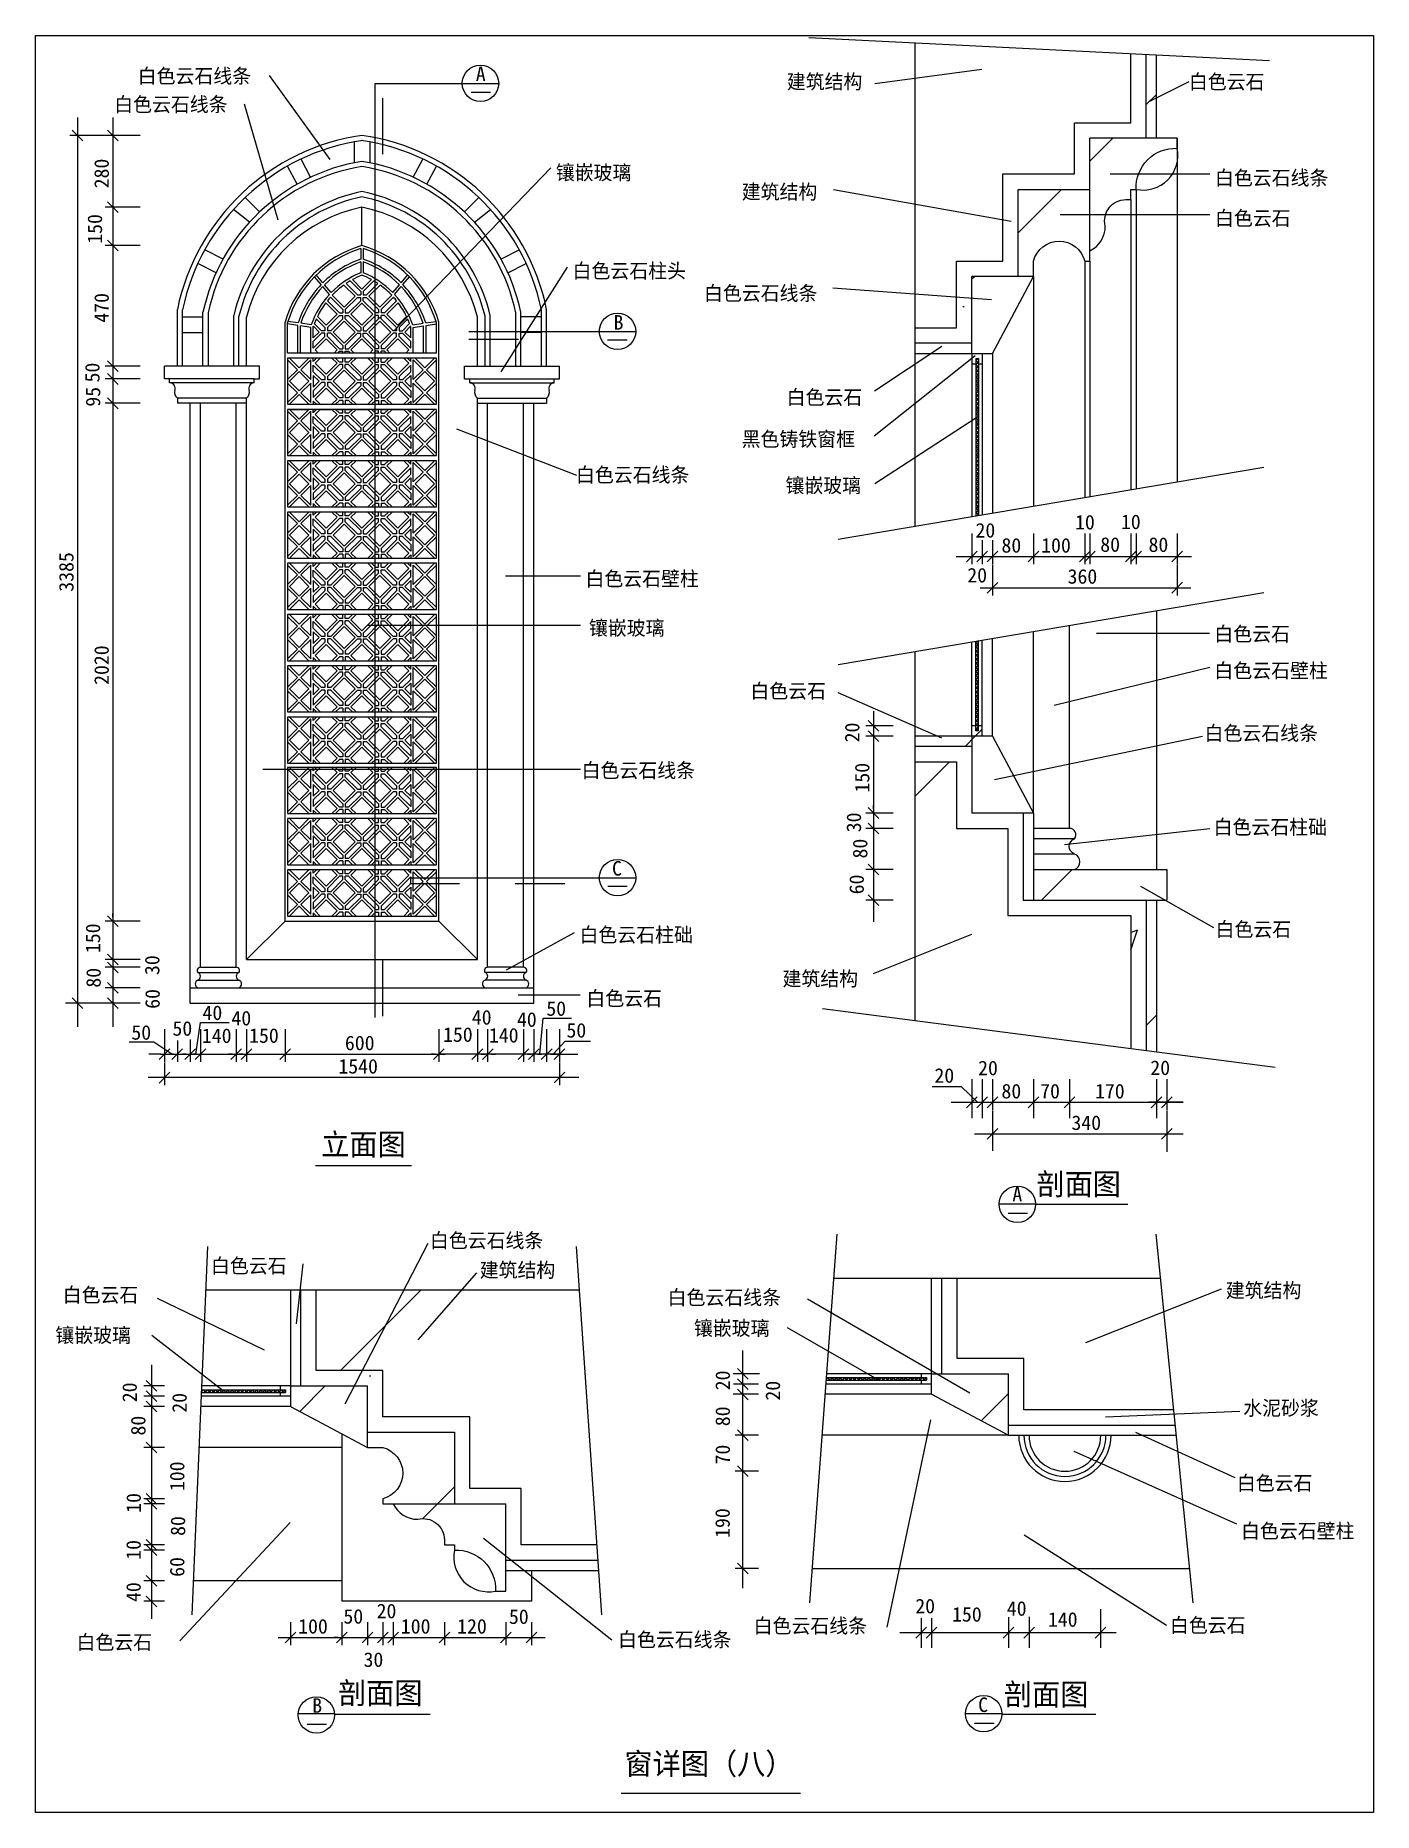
# Model space of a CAD drawing. Header units: metres. Extents: x 1022 to 6239, y 488 to 7419.
import ezdxf

# ---------------------------------------------------------------- set-up
doc = ezdxf.new("R2010")
doc.units = ezdxf.units.M
for name, color, linetype in [('2', 2, 'Continuous'), ('3', 3, 'Continuous'), ('4', 4, 'Continuous'), ('7', 7, 'Continuous'), ('BH', 3, 'Continuous'), ('DIM', 3, 'Continuous'), ('TEXT', 3, 'Continuous')]:
    doc.layers.add(name, color=color, linetype=linetype)
doc.dimstyles.get("Standard").update_dxf_attribs({"dimtxt": 2.5, "dimasz": 2.5, "dimexe": 1.25, "dimexo": 0.625, "dimtad": 1, "dimcen": 2.5, "dimazin": 3, "dimtfac": 1, "dimtmove": 0, "dimatfit": 3})

msp = doc.modelspace()

# ---------------------------------------------------------------- texts
for s, p in [('280', (1307.67, 6823.19)), ('150', (1281.46, 6606.99)), ('470', (1307.67, 6299.1)), ('50', (1271.62, 6066.05)), ('95', (1274.21, 5971.55)), ('3385', (1170.13, 5249.77)), ('2020', (1307.67, 4886.23)), ('20', (4234.69, 4662.13)), ('150', (4273.64, 4466.46)), ('30', (4241.04, 4311.39)), ('80', (4265.56, 4209.21)), ('60', (4252.09, 4069.42)), ('150', (1274.02, 3840.18)), ('30', (1504.93, 3754.58)), ('80', (1276.24, 3705.4)), ('60', (1506.33, 3622.88)), ('20', (1417.08, 2088.18)), ('20', (3729.83, 2134.79)), ('20', (3925.36, 2094.79)), ('20', (1611.48, 2047.37)), ('80', (1450.54, 1958.46)), ('80', (3729.83, 1994.7)), ('70', (3729.83, 1845.57)), ('100', (1602.3, 1741.7)), ('10', (1432.83, 1656.95)), ('190', (3729.14, 1559.12)), ('80', (1605.37, 1566.85)), ('10', (1432.25, 1473.72)), ('60', (1602.3, 1407.19)), ('40', (1432.25, 1309.08))]:
    msp.add_text(s, height=56.7, rotation=90).set_placement(p)
for s, p in [('10', (5075.51, 5492.64)), ('10', (5254.58, 5494.03)), ('20', (4687.28, 5461.03)), ('80', (4788.64, 5402.26)), ('100', (4943.49, 5402.26)), ('80', (5173.95, 5405.44)), ('80', (5362.14, 5404.96)), ('20', (4655.38, 5285.88)), ('360 ', (5046.44, 5281.06)), ('40', (1673.15, 3579.22)), ('40', (1785.86, 3558.08)), ('40', (2723.24, 3561.21)), ('40', (2899.24, 3552.69)), ('50', (3013.77, 3595.51)), ('50', (1395.66, 3502.36)), ('50', (1555.92, 3517.91)), ('140', (1670.65, 3489.6)), ('150', (1854.71, 3490.18)), ('150', (2610.98, 3493.98)), ('140', (2789.9, 3491.3)), ('50', (3092.3, 3510.69)), ('600', (2228.4, 3461.44)), ('1540', (2202.91, 3370.34)), ('20', (4697.6, 3363.76)), ('20', (5369.16, 3364.73)), ('20', (4527.21, 3334.41)), ('80', (4788.64, 3273.41)), ('70', (4939.5, 3273.41)), ('170', (5153.49, 3273.41)), ('340 ', (5061.52, 3150.25)), ('20', (4452.59, 1264.89)), ('50', (2222.6, 1224.7)), ('20', (2352.02, 1245.59)), ('50', (2868.01, 1223.65)), ('150', (4595.98, 1232.56)), ('40', (4809.52, 1255.51)), ('140', (4969.8, 1212.64)), ('100', (2046.06, 1185.95)), ('100', (2446.35, 1185.95)), ('120', (2666.06, 1185.95)), ('30', (2301.03, 1056.08))]:
    msp.add_text(s, height=56.7).set_placement(p)
at = {"layer": 'DIM'}
for s, p in [('A', (2738.77, 7241.28)), ('B', (3276.02, 6271.88)), ('C', (3270.05, 4142.44))]:
    msp.add_text(s, height=56.7, dxfattribs=at).set_placement(p)
at = {"layer": 'TEXT'}
for s, height, p in [('白色云石线条', 56.7, (1420.43, 7233.08)), ('建筑结构', 56.7, (3951.46, 7211.01)), ('白色云石', 56.7, (5519.37, 7210.71)), ('白色云石线条', 56.7, (1328.74, 7122.28)), ('镶嵌玻璃', 56.7, (3050.76, 6856.34)), ('白色云石线条', 56.7, (5621.38, 6835.81)), ('建筑结构', 56.7, (3775.83, 6781.29)), ('白色云石', 56.7, (5621.38, 6678.54)), ('白色云石柱头', 56.7, (3116.19, 6473.15)), ('白色云石线条', 56.7, (3628.61, 6385.59)), ('白色云石', 56.7, (3950.88, 5979.77)), ('黑色铸铁窗框', 56.7, (3775.51, 5816.81)), ('白色云石线条', 56.7, (3129.56, 5677.55)), ('镶嵌玻璃', 56.7, (3946.43, 5636.09)), ('白色云石壁柱', 56.7, (3166.31, 5272.27)), ('镶嵌玻璃', 56.7, (3179.85, 5080.1)), ('白色云石', 56.7, (5618.85, 5056.87)), ('白色云石壁柱', 56.7, (5618.85, 4913.76)), ('白色云石', 56.7, (3809.51, 4834.23)), ('白色云石线条', 56.7, (5580.66, 4669.95)), ('白色云石线条', 56.7, (3151.57, 4524.52)), ('白色云石柱础', 56.7, (5616.01, 4303.61)), ('白色云石', 56.7, (5623.56, 3904.61)), ('白色云石柱础', 56.7, (3143.08, 3883.28)), ('建筑结构', 56.7, (3934.83, 3712.02)), ('白色云石', 56.7, (3170.14, 3635.29)), ('立面图', 84.5, (2136, 3051.75)), ('剖面图', 84.5, (4924.98, 2896.63)), ('A', 56.7, (4831.05, 2871.59)), ('白色云石线条', 56.7, (2559.77, 2691)), ('白色云石', 56.7, (1706.16, 2592.33)), ('建筑结构', 56.7, (2753.98, 2575.56)), ('白色云石', 56.7, (1127.9, 2478.69)), ('白色云石线条', 56.7, (3486.83, 2468.76)), ('建筑结构', 56.7, (5663.5, 2496.27)), ('镶嵌玻璃', 56.7, (1099.28, 2321.35)), ('镶嵌玻璃', 56.7, (3589.22, 2348.78)), ('水泥砂浆 ', 56.7, (5731.39, 2037.22)), ('白色云石', 56.7, (5706.43, 1744.86)), ('白色云石壁柱', 56.7, (5722.85, 1557.97)), ('白色云石线条', 56.7, (3822.29, 1187.99)), ('白色云石', 56.7, (5445.56, 1190.07)), ('白色云石', 56.7, (1181.79, 1123.9)), ('白色云石线条', 56.7, (3293.48, 1134.31)), ('剖面图', 84.5, (2201.43, 911.57)), ('剖面图', 84.5, (4798.29, 906.53)), ('B', 56.7, (2101.05, 876.96)), ('C', 56.7, (4697.83, 879.96)), ('窗详图（八）', 84.5, (3318.47, 635.96))]:
    msp.add_text(s, height=height, dxfattribs=at).set_placement(p)

# ---------------------------------------------------------------- blocks, each defined once
blk = doc.blocks.new('BH2')
at = {"layer": 'BH'}
blk.add_lwpolyline([(0, 32), (5, 28), (0, 24), (5, 20), (0, 16), (5, 12), (0, 8), (5, 4), (0, 0)], dxfattribs=at)
blk = doc.blocks.new('_DOT')
blk.add_lwpolyline([(-1.41, -1.39), (1.38, 1.4)])

# ---------------------------------------------------------------- hatches: boundary and pattern name
at = {"layer": 'BH'}
h = msp.add_hatch(dxfattribs=at)
h.set_pattern_fill('ANSI31', scale=1000)
h.paths.add_polyline_path([(5073.55, 6879.26), (5073.55, 7079.26), (5293.55, 7079.26), (5293.55, 7349), (4450.58, 7391.18), (4450.58, 6279.26), (4613.55, 6279.26), (4613.55, 6539.26), (4793.55, 6539.26), (4793.55, 6879.26)])
h = msp.add_hatch(dxfattribs=at)
h.set_pattern_fill('AR-CONC', scale=10)
h.paths.add_polyline_path([(5073.55, 7079.26), (5073.55, 6879.26), (4793.55, 6879.26), (4793.55, 6539.26), (4613.55, 6539.26), (4613.55, 6279.26), (4450.58, 6279.26), (4450.58, 6219.26), (4673.55, 6219.26), (4673.55, 6479.26), (4853.55, 6479.26), (4853.55, 6819.26), (5133.55, 6819.26), (5133.55, 7019.26), (5353.55, 7019.26), (5353.55, 7346), (5293.55, 7349), (5293.55, 7079.26)])
h = msp.add_hatch(dxfattribs=at)
h.set_pattern_fill('ANSI33', scale=200)
h.paths.add_polyline_path([(5353.55, 7019.26), (5393.55, 7019.26), (5393.55, 7344), (5353.55, 7346)])
h = msp.add_hatch(dxfattribs=at)
h.set_pattern_fill('ANSI33', scale=200)
h.paths.add_polyline_path([(5133.55, 7019.26), (5133.55, 6819.26), (5133.55, 6579.26, 0.29), (5193.55, 6676.13, -0.49), (5273.55, 6779.26), (5293.55, 6779.26), (5293.55, 6819.26), (5313.55, 6819.26, -0.44), (5473.55, 6979.26), (5473.55, 7019.26), (5393.55, 7019.26)])
h.paths.add_polyline_path([(5113.55, 6539.26), (5133.55, 6539.26), (5133.55, 6579.26), (5133.55, 6819.26), (4853.55, 6819.26), (4853.55, 6479.26), (4913.55, 6479.26), (4913.55, 6539.26, -0.78)])
h.paths.add_polyline_path([(4673.55, 6479.26), (4673.55, 6179.26), (4753.55, 6179.26), (4913.55, 6479.26)])
h.paths.add_polyline_path([(4450.58, 6219.26), (4450.58, 6179.26), (4673.55, 6179.26), (4673.55, 6219.26)])
h = msp.add_hatch(dxfattribs=at)
h.set_pattern_fill('ANSI32', scale=50)
h.paths.add_polyline_path([(4698.55, 6159.26), (4698.55, 6139.26), (4713.55, 6139.26), (4713.55, 6179.26), (4673.55, 6179.26), (4673.55, 6139.26), (4688.55, 6139.26), (4688.55, 6159.26)])
h = msp.add_hatch(dxfattribs=at)
h.set_pattern_fill('ANSI32', scale=50)
h.paths.add_polyline_path([(4713.55, 4726.52), (4698.55, 4726.52), (4698.55, 4706.52), (4688.55, 4706.52), (4688.55, 4726.52), (4673.55, 4726.52), (4673.55, 4686.52), (4713.55, 4686.52)])
h = msp.add_hatch(dxfattribs=at)
h.set_pattern_fill('ANSI33', scale=200)
h.paths.add_polyline_path([(4673.55, 4646.52), (4673.55, 4686.52), (4450.58, 4686.52), (4450.58, 4646.52)])
h.paths.add_polyline_path([(4753.55, 4686.52), (4673.55, 4686.52), (4673.55, 4386.52), (4913.55, 4386.52)])
h.paths.add_polyline_path([(4913.55, 4386.52), (4873.55, 4386.52), (4873.55, 4046.52), (4913.55, 4046.52)])
h.paths.add_polyline_path([(4913.55, 4166.52), (4913.55, 4046.52), (5433.55, 4046.52), (5433.55, 4166.52)])
h = msp.add_hatch(dxfattribs=at)
h.set_pattern_fill('AR-CONC', scale=10)
h.paths.add_polyline_path([(4673.55, 4386.52), (4673.55, 4646.52), (4450.58, 4646.52), (4450.58, 4586.52), (4613.55, 4586.52), (4613.55, 4326.52), (4813.55, 4326.52), (4813.55, 3986.52), (5293.55, 3986.52), (5293.55, 3468.24), (5353.55, 3460.48), (5353.55, 4046.52), (4873.55, 4046.52), (4873.55, 4386.52)])
h = msp.add_hatch(dxfattribs=at)
h.set_pattern_fill('ANSI31', scale=1000)
h.paths.add_polyline_path([(4450.58, 3577.21), (5293.55, 3468.24), (5293.55, 3986.52), (4813.55, 3986.52), (4813.55, 4326.52), (4613.55, 4326.52), (4613.55, 4586.52), (4450.58, 4586.52)])
h = msp.add_hatch(dxfattribs=at)
h.set_pattern_fill('ANSI33', scale=200)
h.paths.add_polyline_path([(5353.55, 3460.48), (5393.55, 3455.31), (5393.55, 4046.52), (5353.55, 4046.52)])
h = msp.add_hatch(dxfattribs=at)
h.set_pattern_fill('ANSI33', scale=200)
h.paths.add_polyline_path([(4516.04, 2199.18), (4516.04, 2119.18), (4816.04, 1959.18), (4816.04, 2199.18)])
h.paths.add_polyline_path([(5469.7, 1959.18), (5465.66, 1999.24), (4816.04, 1999.24), (4816.04, 1959.18)])
h.paths.add_polyline_path([(4896.04, 1959.18, 1), (5176.04, 1959.18)])
h.paths.add_polyline_path([(4556.04, 2572.38), (4516.04, 2572.38), (4516.04, 2199.18), (4556.04, 2199.18)])
h = msp.add_hatch(dxfattribs=at)
h.set_pattern_fill('AR-CONC', scale=10)
h.paths.add_polyline_path([(4616.04, 2259.18), (4616.04, 2572.38), (4556.04, 2572.38), (4556.04, 2199.18), (4816.04, 2199.18), (4816.04, 1999.24), (5465.66, 1999.24), (5459.62, 2059.18), (4876.04, 2059.18), (4876.04, 2259.18)])
h = msp.add_hatch(dxfattribs=at)
h.set_pattern_fill('ANSI31', scale=1000)
h.paths.add_polyline_path([(4616.04, 2572.38), (4616.04, 2259.18), (4876.04, 2259.18), (4876.04, 2059.18), (5459.62, 2059.18), (5407.9, 2572.38)])
h = msp.add_hatch(dxfattribs=at)
h.set_pattern_fill('ANSI33', scale=200)
h.paths.add_polyline_path([(2656.12, 1971.76), (2316.12, 1971.76), (2316.12, 1911.76), (2376.12, 1911.76, -0.78), (2376.12, 1711.76), (2376.12, 1691.76), (2416.12, 1691.76), (2656.12, 1691.76)])
h.paths.add_polyline_path([(2656.12, 1691.76), (2416.12, 1691.76, 0.29), (2512.99, 1631.76, -0.49), (2616.12, 1550.81), (2616.12, 1531.76), (2656.12, 1531.76), (2656.12, 1511.76, -0.37), (2812.81, 1391.76), (2856.12, 1391.76), (2856.12, 1431.76), (2856.12, 1691.76)])
h.paths.add_polyline_path([(3217.08, 1431.76), (3214.32, 1471.76), (2856.12, 1471.76), (2856.12, 1431.76)])
h.paths.add_polyline_path([(2316.12, 1911.76), (2316.12, 2151.76), (2016.12, 2151.76), (2016.12, 2071.76)])
h.paths.add_polyline_path([(2016.12, 2151.76), (2056.12, 2151.76), (2056.12, 2524.96), (2016.12, 2524.96)])
h = msp.add_hatch(dxfattribs=at)
h.set_pattern_fill('AR-CONC', scale=10)
h.paths.add_polyline_path([(2316.12, 2151.76), (2316.12, 1971.76), (2656.12, 1971.76), (2656.12, 1691.76), (2856.12, 1691.76), (2856.12, 1471.76), (3214.32, 1471.76), (3210.18, 1531.76), (2916.12, 1531.76), (2916.12, 1751.76), (2716.12, 1751.76), (2716.12, 2031.76), (2376.12, 2031.76), (2376.12, 2211.76), (2116.12, 2211.76), (2116.12, 2524.96), (2056.12, 2524.96), (2056.12, 2151.76)])
h = msp.add_hatch(dxfattribs=at)
h.set_pattern_fill('ANSI31', scale=1000)
h.paths.add_polyline_path([(2116.12, 2524.96), (2116.12, 2211.76), (2376.12, 2211.76), (2376.12, 2031.76), (2716.12, 2031.76), (2716.12, 1751.76), (2916.12, 1751.76), (2916.12, 1531.76), (3210.18, 1531.76), (3141.64, 2524.96)])
h = msp.add_hatch(dxfattribs=at)
h.set_pattern_fill('ANSI32', scale=50)
h.paths.add_polyline_path([(2016.12, 2111.76), (2016.12, 2151.76), (1976.12, 2151.76), (1976.12, 2136.76), (1996.12, 2136.76), (1996.12, 2126.76), (1976.12, 2126.76), (1976.12, 2111.76)])
h = msp.add_hatch(dxfattribs=at)
h.set_pattern_fill('ANSI32', scale=50)
h.paths.add_polyline_path([(4476.04, 2199.18), (4476.04, 2184.18), (4496.04, 2184.18), (4496.04, 2174.18), (4476.04, 2174.18), (4476.04, 2159.18), (4516.04, 2159.18), (4516.04, 2199.18)])

# ---------------------------------------------------------------- linework, layer by layer
for p, q in [((2720.23, 7197.75), (2796.14, 7197.75)), ((3252.68, 6232.51), (3328.59, 6232.51)), ((3253.65, 4100.85), (3329.55, 4100.85)), ((1647.11, 3446.05), (1664.84, 3569.01)), ((1664.84, 3569.01), (1776.55, 3569.01)), ((2989.07, 3445.58), (3002.07, 3585.72)), ((3002.07, 3585.72), (3111.54, 3585.72)), ((1483.08, 3492.12), (1387.33, 3492.12)), ((1554.01, 3446.05), (1483.08, 3492.12)), ((3040.79, 3445.85), (3087.61, 3497.23)), ((3087.61, 3497.23), (3185.85, 3497.23)), ((4632.25, 3318.88), (4518.39, 3318.88)), ((4696.01, 3257.9), (4632.25, 3318.88)), ((4922.23, 2861.33), (4779.57, 2861.33)), ((4814.46, 2826.08), (4890.37, 2826.08)), ((2188.77, 872.24), (2046.11, 872.24)), ((2080.98, 833.01), (2156.88, 833.01)), ((4790.03, 872.43), (4647.41, 872.43)), ((4683.78, 837.06), (4759.69, 837.06)), ((3305.63, 563.25), (4005.41, 563.25))]:
    msp.add_line(p, q)
at = {"layer": '2'}
for points in [[(4450.58, 6279.26), (4613.55, 6279.26), (4613.55, 6539.26), (4793.55, 6539.26), (4793.55, 6879.26), (5073.55, 6879.26), (5073.55, 7079.26), (5293.55, 7079.26), (5293.55, 7349)], [(4450.58, 4586.52), (4613.55, 4586.52), (4613.55, 4326.52), (4813.55, 4326.52), (4813.55, 3986.52), (5293.55, 3986.52), (5293.55, 3470.82)], [(5459.62, 2059.18), (4876.04, 2059.18), (4876.04, 2259.18), (4616.04, 2259.18), (4616.04, 2572.38)], [(3210.18, 1531.76), (2916.12, 1531.76), (2916.12, 1751.76), (2716.12, 1751.76), (2716.12, 2031.76), (2376.12, 2031.76), (2376.12, 2211.76), (2116.12, 2211.76), (2116.12, 2524.96)]]:
    msp.add_lwpolyline(points, dxfattribs=at)
at = {"layer": '3'}
for p, q in [((2294.99, 6599.98), (2294.99, 6749.55)), ((5293.55, 6779.26), (5293.55, 5648.2)), ((5113.55, 6539.26), (5113.55, 5617.74)), ((1594.99, 6129.67), (1594.99, 6348.7)), ((1674.99, 6129.67), (1674.99, 6340.29)), ((1794.99, 6129.67), (1794.99, 6326.77)), ((2794.99, 6129.67), (2794.99, 6326.77)), ((2914.99, 6129.67), (2914.99, 6340.29)), ((2994.99, 6129.67), (2994.99, 6348.7)), ((1874.99, 6064.67), (1544.99, 6064.67)), ((2714.99, 6079.67), (3044.99, 6079.67)), ((2714.99, 6064.67), (3044.99, 6064.67)), ((1844.99, 6004.67), (1574.99, 6004.67)), ((2744.99, 6004.67), (3014.99, 6004.67)), ((5073.55, 4286.43), (4913.55, 4286.43)), ((5073.55, 4226.43), (4913.55, 4226.43)), ((1994.99, 3964.67), (1844.99, 3814.67)), ((2594.99, 3964.67), (2744.99, 3814.67)), ((1654.99, 3764.67), (1814.99, 3764.67)), ((2934.99, 3764.67), (2774.99, 3764.67)), ((1654.99, 3734.67), (1814.99, 3734.67)), ((2934.99, 3734.67), (2774.99, 3734.67))]:
    msp.add_line(p, q, dxfattribs=at)
for centre, radius, start, end in [((2418, 6177.97), 840.53, 98.22, 168.28), ((2171.98, 6177.97), 840.53, 11.72, 81.78), ((2418, 6177.97), 760.53, 99.31, 167.68), ((2171.98, 6177.97), 760.53, 12.32, 80.69), ((2422.9, 6178.12), 645.26, 101.43, 166.68), ((2167.08, 6178.12), 645.26, 13.32, 78.57)]:
    msp.add_arc(centre, radius, start, end, dxfattribs=at)
at = {"layer": '4'}
for p, q in [((5353.55, 7019.26), (5353.55, 7347)), ((2264.99, 7004.46), (2264.99, 6922.95)), ((2324.99, 7004.46), (2324.99, 6922.95)), ((5393.55, 7019.26), (5133.55, 7019.26)), ((5133.55, 6819.26), (5133.55, 7019.26)), ((5473.55, 7019.26), (5473.55, 5678.66)), ((2094.84, 6866.43), (2057.99, 6937.5)), ((2495.14, 6866.43), (2531.99, 6937.5)), ((2041.57, 6838.81), (2004.72, 6909.89)), ((2548.41, 6838.81), (2585.26, 6909.89)), ((4853.55, 6479.26), (4853.55, 6819.26)), ((4853.55, 6819.26), (5133.55, 6819.26)), ((5133.55, 6579.26), (5133.55, 6819.26)), ((1856.73, 6691.18), (1793.43, 6740.47)), ((1895.82, 6730.91), (1838.92, 6787.21)), ((2694.16, 6730.91), (2751.05, 6787.21)), ((2733.25, 6691.18), (2796.55, 6740.47)), ((1726.19, 6493.89), (1654.73, 6529.99)), ((1753.24, 6547.44), (1681.79, 6583.55)), ((2836.73, 6547.44), (2908.19, 6583.55)), ((2863.79, 6493.89), (2935.25, 6529.99)), ((5133.55, 6539.26), (5133.55, 5621.13)), ((4913.55, 6479.26), (4673.55, 6479.26)), ((4673.55, 6179.26), (4673.55, 6479.26)), ((4913.55, 6479.26), (4913.55, 5583.9)), ((1574.99, 6129.67), (1574.99, 6350.74)), ((1574.99, 6129.67), (1574.99, 6350.74)), ((1594.99, 6322.31), (1674.99, 6322.31)), ((1814.99, 6129.67), (1814.99, 6324.39)), ((1844.99, 6129.67), (1844.99, 6320.76)), ((2744.99, 6129.67), (2744.99, 6320.76)), ((2774.99, 6129.67), (2774.99, 6324.39)), ((2994.99, 6322.31), (2914.99, 6322.31)), ((3014.99, 6129.67), (3014.99, 6350.74)), ((3014.99, 6129.67), (3014.99, 6350.74)), ((1594.99, 6260.95), (1674.99, 6260.95)), ((1994.99, 3964.67), (1994.99, 6300.98)), ((2594.99, 3964.67), (2594.99, 6300.98)), ((2994.99, 6260.95), (2914.99, 6260.95)), ((4673.55, 6219.26), (4450.58, 6219.26)), ((4753.55, 6179.26), (4753.55, 5556.83)), ((1524.99, 6079.67), (1524.99, 6129.67)), ((1894.99, 6129.67), (1524.99, 6129.67)), ((1894.99, 6079.67), (1894.99, 6129.67)), ((2694.99, 6079.67), (2694.99, 6129.67)), ((2694.99, 6129.67), (3064.99, 6129.67)), ((3064.99, 6079.67), (3064.99, 6129.67)), ((1544.99, 6079.67), (1524.99, 6079.67)), ((1544.99, 6064.67), (1544.99, 6079.67)), ((1874.99, 6079.67), (1544.99, 6079.67)), ((1874.99, 6064.67), (1874.99, 6079.67)), ((1874.99, 6079.67), (1894.99, 6079.67)), ((2694.99, 6079.67), (2714.99, 6079.67)), ((2714.99, 6064.67), (2714.99, 6079.67)), ((3044.99, 6064.67), (3044.99, 6079.67)), ((3044.99, 6079.67), (3064.99, 6079.67)), ((1574.99, 6004.67), (1574.99, 5984.67)), ((1844.99, 5984.67), (1574.99, 5984.67)), ((1624.99, 3644.67), (1624.99, 5984.67)), ((1664.99, 3784.67), (1664.99, 5984.67)), ((1804.99, 3784.67), (1804.99, 5984.67)), ((1844.99, 3814.67), (1844.99, 6004.67)), ((2744.99, 3814.67), (2744.99, 6004.67)), ((2744.99, 5984.67), (3014.99, 5984.67)), ((2784.99, 3784.67), (2784.99, 5984.67)), ((2924.99, 3784.67), (2924.99, 5984.67)), ((2964.99, 3644.67), (2964.99, 5984.67)), ((3014.99, 6004.67), (3014.99, 5984.67)), ((5393.55, 5176.32), (5393.55, 4166.52)), ((4753.55, 4686.52), (4753.55, 5068.03)), ((4913.55, 4386.52), (4913.55, 5095.1)), ((5053.55, 4326.43), (5053.55, 5118.79)), ((4753.55, 4686.52), (4450.58, 4686.52)), ((4673.55, 4646.52), (4450.58, 4646.52)), ((4673.55, 4686.52), (4673.55, 4386.52)), ((4753.55, 4686.52), (4913.55, 4386.52)), ((4913.55, 4386.52), (4673.55, 4386.52)), ((4873.55, 4386.52), (4873.55, 4046.52)), ((4913.55, 4386.52), (4913.55, 4046.52)), ((4913.55, 4166.52), (5433.55, 4166.52)), ((5433.55, 4166.52), (5433.55, 4046.52)), ((4873.55, 4046.52), (5433.55, 4046.52)), ((5353.55, 4046.52), (5353.55, 3460.48)), ((5393.55, 4046.52), (5393.55, 3455.31)), ((1994.99, 3964.67), (2594.99, 3964.67)), ((1844.99, 3814.67), (2744.99, 3814.67)), ((1624.99, 3704.67), (2964.99, 3704.67)), ((1624.99, 3644.67), (2964.99, 3644.67)), ((4516.04, 2119.18), (4516.04, 2572.38)), ((4556.04, 2199.18), (4556.04, 2572.38)), ((2056.12, 2151.76), (2056.12, 2524.96)), ((2016.12, 2151.76), (1669.44, 2151.76)), ((2016.12, 2151.76), (2316.12, 2151.76)), ((2316.12, 1911.76), (2316.12, 2151.76)), ((4516.04, 2159.18), (4103.72, 2159.18)), ((4516.04, 2199.18), (4106.69, 2199.18)), ((4516.04, 2199.18), (4816.04, 2199.18)), ((4816.04, 1959.18), (4816.04, 2199.18)), ((2016.12, 2111.76), (1667.74, 2111.76)), ((4516.04, 2119.18), (4100.76, 2119.18)), ((4516.04, 2119.18), (4816.04, 1959.18)), ((2016.12, 2071.76), (1666.03, 2071.76)), ((2216.12, 1965.09), (2216.12, 1311.76)), ((2316.12, 1971.76), (2656.12, 1971.76)), ((2656.12, 1971.76), (2656.12, 1691.76)), ((4816.04, 1959.18), (4088.9, 1959.18)), ((4816.04, 1959.18), (5469.7, 1959.18)), ((4817.58, 1999.24), (5465.66, 1999.24)), ((2216.12, 1911.76), (1659.19, 1911.76)), ((2416.12, 1691.76), (2656.12, 1691.76)), ((2656.12, 1691.76), (2856.12, 1691.76)), ((2856.12, 1431.76), (2856.12, 1691.76)), ((2856.12, 1471.76), (3214.32, 1471.76)), ((2216.12, 1391.76), (1636.97, 1391.76)), ((2956.12, 1431.76), (2956.12, 1311.76)), ((4050.36, 1439.18), (5522.1, 1439.18)), ((2956.12, 1311.76), (2216.12, 1311.76))]:
    msp.add_line(p, q, dxfattribs=at)
for points in [[(4450.58, 6179.26), (4753.55, 6179.26), (4913.55, 6479.26), (4913.55, 6539.26, -0.78), (5113.55, 6539.26), (5133.55, 6539.26), (5133.55, 6579.26, 0.29), (5193.55, 6676.13, -0.49), (5273.55, 6779.26), (5293.55, 6779.26), (5293.55, 6819.26), (5313.55, 6819.26, -0.44), (5473.55, 6979.26), (5473.55, 7019.26), (5393.55, 7019.26), (5393.55, 7344)], [(5073.55, 4166.43, 0.69), (5073.55, 4226.43, -0.69), (5073.55, 4286.43, 0.65), (5053.55, 4326.43, 0.65)], [(2016.12, 2524.96), (2016.12, 2071.76), (2316.12, 1911.76), (2376.12, 1911.76, -0.78), (2376.12, 1711.76), (2376.12, 1691.76), (2416.12, 1691.76, 0.29), (2512.99, 1631.76, -0.49), (2616.12, 1551.76), (2616.12, 1531.76), (2656.12, 1531.76), (2656.12, 1511.76, -0.44), (2816.12, 1351.76), (2856.12, 1351.76), (2856.12, 1431.76), (3217.08, 1431.76)]]:
    msp.add_lwpolyline(points, format="xyb", dxfattribs=at)
for points in [[(1976.12, 2151.76), (1976.12, 2136.76)], [(4476.04, 2199.18), (4476.04, 2184.18)], [(4476.04, 2174.18), (4476.04, 2159.18)], [(1976.12, 2126.76), (1976.12, 2111.76)]]:
    msp.add_lwpolyline(points, dxfattribs=at)
for centre, radius, start, end in [((2418, 6177.97), 860.53, 98.22, 168.42), ((2171.98, 6177.97), 860.53, 11.58, 81.78), ((2422.95, 6178.11), 625.32, 101.81, 166.47), ((2410.51, 6177.79), 583.31, 101.42, 165.81), ((2179.47, 6177.79), 583.31, 14.19, 78.58), ((2167.03, 6178.11), 625.32, 13.53, 78.19), ((2416.57, 6177.99), 439.16, 106.07, 163.74), ((2173.41, 6177.99), 439.16, 16.26, 73.93), ((1544.6, 6042.79), 21.88, 338.2, 88.99), ((1594.79, 6028.01), 30.61, 167.43, 229.69), ((1825.19, 6028.01), 30.61, 310.31, 12.57), ((1875.37, 6042.79), 21.88, 91.01, 201.8), ((2714.6, 6042.79), 21.88, 338.2, 88.99), ((2764.79, 6028.01), 30.61, 167.43, 229.69), ((2995.19, 6028.01), 30.61, 310.31, 12.57), ((3045.37, 6042.79), 21.88, 91.01, 201.8), ((1664.44, 3772.44), 12.24, 87.44, 219.43), ((1649.2, 3749.67), 16.08, 291.12, 68.88), ((1820.78, 3749.67), 16.08, 111.12, 248.88), ((1805.54, 3772.44), 12.24, 320.57, 92.56), ((2784.44, 3772.44), 12.24, 87.44, 219.43), ((2769.2, 3749.67), 16.08, 291.12, 68.88), ((2940.78, 3749.67), 16.08, 111.12, 248.88), ((2925.54, 3772.44), 12.24, 320.57, 92.56), ((1660.78, 3719.67), 16.08, 111.12, 248.88), ((1809.2, 3719.67), 16.08, 291.12, 68.88), ((2780.78, 3719.67), 16.08, 111.12, 248.88), ((2929.2, 3719.67), 16.08, 291.12, 68.88), ((5036.04, 1959.18), 180, 180, 360), ((5036.04, 1959.18), 140, 180, 360)]:
    msp.add_arc(centre, radius, start, end, dxfattribs=at)
at = {"layer": '7'}
for p, q in [((5313.55, 6819.26), (5313.55, 5651.58)), ((2289.99, 6588.03), (2289.99, 6546.93)), ((2299.99, 6588.03), (2299.99, 6546.93)), ((2289.99, 6536.33), (2289.99, 6493.53)), ((2299.99, 6536.33), (2299.99, 6493.53)), ((2135.52, 6447.64), (2109.47, 6478.26)), ((2142.55, 6454.82), (2116.56, 6485.37)), ((2175.06, 6416.6), (2149.05, 6447.18)), ((2267.92, 6402.72), (2224.61, 6446.03)), ((2277.06, 6407.72), (2232.94, 6451.84)), ((2289.99, 6420.65), (2248.75, 6461.89)), ((2294.99, 6429.79), (2257.73, 6467.05)), ((2294.99, 6429.79), (2332.25, 6467.05)), ((2299.99, 6420.65), (2341.23, 6461.89)), ((2312.92, 6407.72), (2357.04, 6451.84)), ((2322.06, 6402.72), (2365.37, 6446.03)), ((2414.92, 6416.6), (2440.93, 6447.18)), ((2447.43, 6454.82), (2473.42, 6485.37)), ((2454.46, 6447.64), (2480.5, 6478.26)), ((2168.12, 6409.33), (2142.04, 6439.99)), ((2153.9, 6376.73), (2197.92, 6332.72)), ((2159.99, 6384.79), (2207.06, 6337.72)), ((2171.95, 6398.68), (2219.99, 6350.65)), ((2178.75, 6406.03), (2224.99, 6359.79)), ((2267.92, 6402.72), (2224.99, 6359.79)), ((2277.06, 6397.72), (2229.99, 6350.65)), ((2289.99, 6384.79), (2242.92, 6337.72)), ((2277.06, 6407.72), (2289.99, 6407.72)), ((2277.06, 6397.72), (2289.99, 6397.72)), ((2289.99, 6420.65), (2289.99, 6407.72)), ((2289.99, 6384.79), (2289.99, 6397.72)), ((2299.99, 6420.65), (2299.99, 6407.72)), ((2299.99, 6407.72), (2312.92, 6407.72)), ((2299.99, 6384.79), (2299.99, 6397.72)), ((2299.99, 6397.72), (2312.92, 6397.72)), ((2299.99, 6384.79), (2347.06, 6337.72)), ((2312.92, 6397.72), (2359.99, 6350.65)), ((2322.06, 6402.72), (2364.99, 6359.79)), ((2411.23, 6406.03), (2364.99, 6359.79)), ((2418.02, 6398.68), (2369.99, 6350.65)), ((2429.99, 6384.79), (2382.92, 6337.72)), ((2436.07, 6376.73), (2392.06, 6332.72)), ((2421.85, 6409.33), (2447.94, 6439.99)), ((2149.99, 6280.65), (2116.72, 6313.92)), ((2154.99, 6289.79), (2121.24, 6323.54)), ((2154.99, 6289.79), (2197.92, 6332.72)), ((2159.99, 6280.65), (2207.06, 6327.72)), ((2172.92, 6267.72), (2219.99, 6314.79)), ((2207.06, 6337.72), (2219.99, 6337.72)), ((2207.06, 6327.72), (2219.99, 6327.72)), ((2207.06, 6327.72), (2219.99, 6327.72)), ((2219.99, 6350.65), (2219.99, 6337.72)), ((2219.99, 6314.79), (2219.99, 6327.72)), ((2229.99, 6350.65), (2229.99, 6337.72)), ((2229.99, 6337.72), (2242.92, 6337.72)), ((2229.99, 6314.79), (2229.99, 6327.72)), ((2229.99, 6327.72), (2242.92, 6327.72)), ((2229.99, 6327.72), (2242.92, 6327.72)), ((2277.06, 6267.72), (2229.99, 6314.79)), ((2289.99, 6280.65), (2242.92, 6327.72)), ((2294.99, 6375.65), (2252.06, 6332.72)), ((2294.99, 6289.79), (2252.06, 6332.72)), ((2294.99, 6375.65), (2337.92, 6332.72)), ((2294.99, 6289.79), (2337.92, 6332.72)), ((2299.99, 6280.65), (2347.06, 6327.72)), ((2312.92, 6267.72), (2364.99, 6319.79)), ((2359.99, 6337.72), (2347.06, 6337.72)), ((2359.99, 6327.72), (2347.06, 6327.72)), ((2359.99, 6350.65), (2359.99, 6337.72)), ((2359.99, 6314.79), (2359.99, 6327.72)), ((2417.06, 6267.72), (2364.99, 6319.79)), ((2369.99, 6350.65), (2369.99, 6337.72)), ((2382.92, 6337.72), (2369.99, 6337.72)), ((2382.92, 6327.72), (2369.99, 6327.72)), ((2369.99, 6314.79), (2369.99, 6327.72)), ((2429.99, 6280.65), (2382.92, 6327.72)), ((2434.99, 6289.79), (2392.06, 6332.72)), ((2434.99, 6289.79), (2468.73, 6323.54)), ((2439.99, 6280.65), (2473.26, 6313.92)), ((2004.99, 6180.68), (2004.99, 6299.55)), ((2044.99, 6288.38), (2004.99, 6294.49)), ((2046.46, 6298.27), (2006.44, 6304.39)), ((2044.99, 6180.68), (2044.99, 6288.38)), ((2054.99, 6180.68), (2054.99, 6286.85)), ((2094.99, 6280.74), (2054.99, 6286.85)), ((2096.63, 6290.61), (2056.48, 6296.74)), ((2094.99, 6180.68), (2094.99, 6280.74)), ((2104.99, 6239.79), (2104.99, 6284.16)), ((2127.92, 6262.72), (2104.99, 6239.79)), ((2137.06, 6257.72), (2104.99, 6225.65)), ((2149.99, 6244.79), (2104.99, 6199.79)), ((2127.92, 6262.72), (2105.37, 6285.27)), ((2137.06, 6267.72), (2109.13, 6295.65)), ((2149.99, 6267.72), (2137.06, 6267.72)), ((2149.99, 6257.72), (2137.06, 6257.72)), ((2149.99, 6280.65), (2149.99, 6267.72)), ((2149.99, 6244.79), (2149.99, 6257.72)), ((2159.99, 6280.65), (2159.99, 6267.72)), ((2172.92, 6267.72), (2159.99, 6267.72)), ((2172.92, 6257.72), (2159.99, 6257.72)), ((2159.99, 6244.79), (2159.99, 6257.72)), ((2159.99, 6244.79), (2207.06, 6197.72)), ((2172.92, 6257.72), (2219.99, 6210.65)), ((2182.06, 6262.72), (2224.99, 6305.65)), ((2182.06, 6262.72), (2224.99, 6219.79)), ((2267.92, 6262.72), (2224.99, 6305.65)), ((2267.92, 6262.72), (2224.99, 6219.79)), ((2277.06, 6257.72), (2229.99, 6210.65)), ((2289.99, 6244.79), (2242.92, 6197.72)), ((2277.06, 6267.72), (2289.99, 6267.72)), ((2277.06, 6257.72), (2289.99, 6257.72)), ((2289.99, 6280.65), (2289.99, 6267.72)), ((2289.99, 6244.79), (2289.99, 6257.72)), ((2299.99, 6280.65), (2299.99, 6267.72)), ((2299.99, 6267.72), (2312.92, 6267.72)), ((2299.99, 6257.72), (2312.92, 6257.72)), ((2299.99, 6244.79), (2299.99, 6257.72)), ((2299.99, 6244.79), (2347.06, 6197.72)), ((2312.92, 6257.72), (2359.99, 6210.65)), ((2322.06, 6262.72), (2364.99, 6305.65)), ((2322.06, 6262.72), (2364.99, 6219.79)), ((2407.92, 6262.72), (2364.99, 6305.65)), ((2407.92, 6262.72), (2364.99, 6219.79)), ((2417.06, 6257.72), (2369.99, 6210.65)), ((2429.99, 6244.79), (2382.92, 6197.72)), ((2429.99, 6267.72), (2417.06, 6267.72)), ((2429.99, 6257.72), (2417.06, 6257.72)), ((2429.99, 6280.65), (2429.99, 6267.72)), ((2429.99, 6244.79), (2429.99, 6257.72)), ((2439.99, 6280.65), (2439.99, 6267.72)), ((2439.99, 6267.72), (2452.92, 6267.72)), ((2439.99, 6244.79), (2439.99, 6257.72)), ((2439.99, 6257.72), (2452.92, 6257.72)), ((2439.99, 6244.79), (2484.99, 6199.79)), ((2452.92, 6267.72), (2480.85, 6295.65)), ((2452.92, 6257.72), (2484.99, 6225.65)), ((2462.06, 6262.72), (2484.61, 6285.27)), ((2462.06, 6262.72), (2484.99, 6239.79)), ((2484.99, 6239.79), (2484.99, 6284.16)), ((2493.34, 6290.61), (2533.5, 6296.74)), ((2494.99, 6280.74), (2534.99, 6286.85)), ((2494.99, 6180.68), (2494.99, 6280.74)), ((2534.99, 6180.68), (2534.99, 6286.85)), ((2543.52, 6298.27), (2583.53, 6304.39)), ((2544.99, 6288.38), (2584.99, 6294.49)), ((2544.99, 6180.68), (2544.99, 6288.38)), ((2584.99, 6180.68), (2584.99, 6299.55)), ((2584.99, 6180.68), (2004.99, 6180.68)), ((2104.99, 6199.79), (2104.99, 6225.65)), ((2154.99, 6235.65), (2112.06, 6192.72)), ((2124.1, 6180.68), (2112.06, 6192.72)), ((2154.99, 6235.65), (2197.92, 6192.72)), ((2185.88, 6180.68), (2197.92, 6192.72)), ((2200.02, 6180.68), (2207.06, 6187.72)), ((2207.06, 6197.72), (2219.99, 6197.72)), ((2207.06, 6197.72), (2219.99, 6197.72)), ((2207.06, 6187.72), (2219.99, 6187.72)), ((2219.99, 6210.65), (2219.99, 6197.72)), ((2219.99, 6180.68), (2219.99, 6187.72)), ((2229.99, 6210.65), (2229.99, 6197.72)), ((2229.99, 6197.72), (2242.92, 6197.72)), ((2229.99, 6197.72), (2242.92, 6197.72)), ((2229.99, 6180.68), (2229.99, 6187.72)), ((2229.99, 6187.72), (2242.92, 6187.72)), ((2249.96, 6180.68), (2242.92, 6187.72)), ((2294.99, 6235.65), (2252.06, 6192.72)), ((2264.1, 6180.68), (2252.06, 6192.72)), ((2294.99, 6235.65), (2337.92, 6192.72)), ((2325.88, 6180.68), (2337.92, 6192.72)), ((2340.02, 6180.68), (2347.06, 6187.72)), ((2359.99, 6197.72), (2347.06, 6197.72)), ((2359.99, 6187.72), (2347.06, 6187.72)), ((2359.99, 6210.65), (2359.99, 6197.72)), ((2359.99, 6180.68), (2359.99, 6187.72)), ((2369.99, 6210.65), (2369.99, 6197.72)), ((2382.92, 6197.72), (2369.99, 6197.72)), ((2382.92, 6187.72), (2369.99, 6187.72)), ((2369.99, 6180.68), (2369.99, 6187.72)), ((2389.96, 6180.68), (2382.92, 6187.72)), ((2434.99, 6235.65), (2392.06, 6192.72)), ((2404.1, 6180.68), (2392.06, 6192.72)), ((2434.99, 6235.65), (2477.92, 6192.72)), ((2465.88, 6180.68), (2477.92, 6192.72)), ((2484.99, 6199.79), (2484.99, 6225.65)), ((4673.55, 6179.26), (4673.55, 5543.29)), ((4713.55, 6179.26), (4713.55, 5550.06)), ((4713.55, 6179.26), (4713.55, 5550.06)), ((2004.99, 6153.61), (2042.92, 6115.68)), ((2042.92, 6115.68), (2004.99, 6077.75)), ((2012.06, 6160.68), (2049.99, 6122.75)), ((2049.99, 6108.61), (2012.06, 6070.68)), ((2087.92, 6160.68), (2049.99, 6122.75)), ((2049.99, 6108.61), (2087.92, 6070.68)), ((2094.99, 6153.61), (2057.06, 6115.68)), ((2057.06, 6115.68), (2094.99, 6077.75)), ((2094.99, 6077.75), (2094.99, 6153.61)), ((2117.92, 6160.68), (2104.99, 6147.75)), ((2104.99, 6147.75), (2104.99, 6160.68)), ((2104.99, 6133.61), (2149.99, 6088.61)), ((2104.99, 6107.75), (2104.99, 6133.61)), ((2104.99, 6107.75), (2137.06, 6075.68)), ((2132.06, 6160.68), (2112.06, 6140.68)), ((2112.06, 6140.68), (2154.99, 6097.75)), ((2154.99, 6097.75), (2197.92, 6140.68)), ((2159.99, 6088.61), (2207.06, 6135.68)), ((2172.92, 6075.68), (2219.99, 6122.75)), ((2197.92, 6140.68), (2177.92, 6160.68)), ((2182.06, 6070.68), (2224.99, 6113.61)), ((2207.06, 6145.68), (2192.06, 6160.68)), ((2219.99, 6145.68), (2207.06, 6145.68)), ((2219.99, 6135.68), (2207.06, 6135.68)), ((2219.99, 6145.68), (2219.99, 6160.68)), ((2219.99, 6122.75), (2219.99, 6135.68)), ((2267.92, 6070.68), (2224.99, 6113.61)), ((2229.99, 6145.68), (2229.99, 6160.68)), ((2242.92, 6145.68), (2229.99, 6145.68)), ((2229.99, 6122.75), (2229.99, 6135.68)), ((2242.92, 6135.68), (2229.99, 6135.68)), ((2277.06, 6075.68), (2229.99, 6122.75)), ((2242.92, 6145.68), (2257.92, 6160.68)), ((2289.99, 6088.61), (2242.92, 6135.68)), ((2252.06, 6140.68), (2272.06, 6160.68)), ((2294.99, 6097.75), (2252.06, 6140.68)), ((2337.92, 6140.68), (2294.99, 6097.75)), ((2347.06, 6135.68), (2299.99, 6088.61)), ((2359.99, 6122.75), (2312.92, 6075.68)), ((2317.92, 6160.68), (2337.92, 6140.68)), ((2364.99, 6113.61), (2322.06, 6070.68)), ((2332.06, 6160.68), (2347.06, 6145.68)), ((2347.06, 6145.68), (2359.99, 6145.68)), ((2347.06, 6135.68), (2359.99, 6135.68)), ((2359.99, 6145.68), (2359.99, 6160.68)), ((2359.99, 6122.75), (2359.99, 6135.68)), ((2364.99, 6113.61), (2407.92, 6070.68)), ((2369.99, 6145.68), (2369.99, 6160.68)), ((2369.99, 6145.68), (2382.92, 6145.68)), ((2369.99, 6122.75), (2369.99, 6135.68)), ((2369.99, 6135.68), (2382.92, 6135.68)), ((2369.99, 6122.75), (2417.06, 6075.68)), ((2397.92, 6160.68), (2382.92, 6145.68)), ((2382.92, 6135.68), (2429.99, 6088.61)), ((2412.06, 6160.68), (2392.06, 6140.68)), ((2392.06, 6140.68), (2434.99, 6097.75)), ((2434.99, 6097.75), (2477.92, 6140.68)), ((2439.99, 6088.61), (2484.99, 6133.61)), ((2484.99, 6107.75), (2452.92, 6075.68)), ((2477.92, 6140.68), (2457.92, 6160.68)), ((2484.99, 6147.75), (2472.06, 6160.68)), ((2484.99, 6147.75), (2484.99, 6160.68)), ((2484.99, 6107.75), (2484.99, 6133.61)), ((2494.99, 6077.75), (2494.99, 6153.61)), ((2494.99, 6153.61), (2532.92, 6115.68)), ((2532.92, 6115.68), (2494.99, 6077.75)), ((2502.06, 6160.68), (2539.99, 6122.75)), ((2539.99, 6108.61), (2502.06, 6070.68)), ((2577.92, 6160.68), (2539.99, 6122.75)), ((2539.99, 6108.61), (2577.92, 6070.68)), ((2584.99, 6153.61), (2547.06, 6115.68)), ((2547.06, 6115.68), (2584.99, 6077.75)), ((4688.55, 6159.26), (4688.55, 5545.83)), ((4698.55, 6159.26), (4698.55, 5547.52)), ((2042.92, 6025.68), (2004.99, 6063.61)), ((2049.99, 6032.75), (2012.06, 6070.68)), ((2049.99, 6032.75), (2087.92, 6070.68)), ((2057.06, 6025.68), (2094.99, 6063.61)), ((2094.99, 5987.75), (2094.99, 6063.61)), ((2104.99, 6093.61), (2127.92, 6070.68)), ((2104.99, 6093.61), (2104.99, 6047.75)), ((2104.99, 6047.75), (2127.92, 6070.68)), ((2104.99, 6033.61), (2137.06, 6065.68)), ((2104.99, 6007.75), (2149.99, 6052.75)), ((2104.99, 6033.61), (2104.99, 6007.75)), ((2112.06, 6000.68), (2154.99, 6043.61)), ((2149.99, 6075.68), (2137.06, 6075.68)), ((2149.99, 6065.68), (2137.06, 6065.68)), ((2149.99, 6088.61), (2149.99, 6075.68)), ((2149.99, 6065.68), (2149.99, 6052.75)), ((2154.99, 6043.61), (2197.92, 6000.68)), ((2159.99, 6088.61), (2159.99, 6075.68)), ((2172.92, 6075.68), (2159.99, 6075.68)), ((2172.92, 6065.68), (2159.99, 6065.68)), ((2159.99, 6065.68), (2159.99, 6052.75)), ((2159.99, 6052.75), (2207.06, 6005.68)), ((2172.92, 6065.68), (2219.99, 6018.61)), ((2182.06, 6070.68), (2224.99, 6027.75)), ((2267.92, 6070.68), (2224.99, 6027.75)), ((2277.06, 6065.68), (2229.99, 6018.61)), ((2289.99, 6052.75), (2242.92, 6005.68)), ((2294.99, 6043.61), (2252.06, 6000.68)), ((2277.06, 6075.68), (2289.99, 6075.68)), ((2277.06, 6065.68), (2289.99, 6065.68)), ((2277.06, 6065.68), (2289.99, 6065.68)), ((2289.99, 6088.61), (2289.99, 6075.68)), ((2289.99, 6065.68), (2289.99, 6052.75)), ((2337.92, 6000.68), (2294.99, 6043.61)), ((2299.99, 6088.61), (2299.99, 6075.68)), ((2299.99, 6075.68), (2312.92, 6075.68)), ((2299.99, 6065.68), (2299.99, 6052.75)), ((2299.99, 6065.68), (2312.92, 6065.68)), ((2299.99, 6065.68), (2312.92, 6065.68)), ((2347.06, 6005.68), (2299.99, 6052.75)), ((2359.99, 6018.61), (2312.92, 6065.68)), ((2364.99, 6027.75), (2322.06, 6070.68)), ((2364.99, 6027.75), (2407.92, 6070.68)), ((2369.99, 6018.61), (2417.06, 6065.68)), ((2382.92, 6005.68), (2429.99, 6052.75)), ((2392.06, 6000.68), (2434.99, 6043.61)), ((2429.99, 6075.68), (2417.06, 6075.68)), ((2429.99, 6065.68), (2417.06, 6065.68)), ((2429.99, 6088.61), (2429.99, 6075.68)), ((2429.99, 6065.68), (2429.99, 6052.75)), ((2434.99, 6043.61), (2477.92, 6000.68)), ((2439.99, 6088.61), (2439.99, 6075.68)), ((2452.92, 6075.68), (2439.99, 6075.68)), ((2452.92, 6065.68), (2439.99, 6065.68)), ((2439.99, 6065.68), (2439.99, 6052.75)), ((2439.99, 6052.75), (2484.99, 6007.75)), ((2484.99, 6033.61), (2452.92, 6065.68)), ((2484.99, 6093.61), (2462.06, 6070.68)), ((2484.99, 6047.75), (2462.06, 6070.68)), ((2484.99, 6093.61), (2484.99, 6047.75)), ((2484.99, 6033.61), (2484.99, 6007.75)), ((2532.92, 6025.68), (2494.99, 6063.61)), ((2494.99, 5987.75), (2494.99, 6063.61)), ((2539.99, 6032.75), (2502.06, 6070.68)), ((2539.99, 6032.75), (2577.92, 6070.68)), ((2547.06, 6025.68), (2584.99, 6063.61)), ((2004.99, 5987.75), (2042.92, 6025.68)), ((2012.06, 5980.68), (2049.99, 6018.61)), ((2012.06, 5960.68), (2087.92, 5960.68)), ((2012.06, 5960.68), (2049.99, 5922.75)), ((2087.92, 5980.68), (2049.99, 6018.61)), ((2087.92, 5960.68), (2049.99, 5922.75)), ((2094.99, 5987.75), (2057.06, 6025.68)), ((2104.99, 5993.61), (2104.99, 5980.68)), ((2117.92, 5980.68), (2104.99, 5993.61)), ((2104.99, 5960.68), (2117.92, 5960.68)), ((2117.92, 5960.68), (2104.99, 5947.75)), ((2104.99, 5947.75), (2104.99, 5960.68)), ((2132.06, 5980.68), (2112.06, 6000.68)), ((2132.06, 5960.68), (2112.06, 5940.68)), ((2132.06, 5960.68), (2177.92, 5960.68)), ((2197.92, 6000.68), (2177.92, 5980.68)), ((2197.92, 5940.68), (2177.92, 5960.68)), ((2207.06, 5995.68), (2192.06, 5980.68)), ((2207.06, 5945.68), (2192.06, 5960.68)), ((2192.06, 5960.68), (2219.99, 5960.68)), ((2219.99, 6005.68), (2207.06, 6005.68)), ((2219.99, 5995.68), (2207.06, 5995.68)), ((2219.99, 6018.61), (2219.99, 6005.68)), ((2219.99, 5995.68), (2219.99, 5980.68)), ((2219.99, 5945.68), (2219.99, 5960.68)), ((2229.99, 6018.61), (2229.99, 6005.68)), ((2242.92, 6005.68), (2229.99, 6005.68)), ((2229.99, 5995.68), (2229.99, 5980.68)), ((2242.92, 5995.68), (2229.99, 5995.68)), ((2229.99, 5945.68), (2229.99, 5960.68)), ((2229.99, 5960.68), (2257.92, 5960.68)), ((2242.92, 5995.68), (2257.92, 5980.68)), ((2242.92, 5945.68), (2257.92, 5960.68)), ((2252.06, 6000.68), (2272.06, 5980.68)), ((2252.06, 5940.68), (2272.06, 5960.68)), ((2272.06, 5960.68), (2317.92, 5960.68)), ((2317.92, 5980.68), (2337.92, 6000.68)), ((2317.92, 5960.68), (2337.92, 5940.68)), ((2332.06, 5980.68), (2347.06, 5995.68)), ((2332.06, 5960.68), (2347.06, 5945.68)), ((2332.06, 5960.68), (2359.99, 5960.68)), ((2347.06, 6005.68), (2359.99, 6005.68)), ((2347.06, 5995.68), (2359.99, 5995.68)), ((2359.99, 6018.61), (2359.99, 6005.68)), ((2359.99, 5995.68), (2359.99, 5980.68)), ((2359.99, 5945.68), (2359.99, 5960.68)), ((2369.99, 6018.61), (2369.99, 6005.68)), ((2369.99, 6005.68), (2382.92, 6005.68)), ((2369.99, 5995.68), (2382.92, 5995.68)), ((2369.99, 5995.68), (2369.99, 5980.68)), ((2369.99, 5945.68), (2369.99, 5960.68)), ((2369.99, 5960.68), (2397.92, 5960.68)), ((2397.92, 5980.68), (2382.92, 5995.68)), ((2397.92, 5960.68), (2382.92, 5945.68)), ((2412.06, 5980.68), (2392.06, 6000.68)), ((2412.06, 5960.68), (2392.06, 5940.68)), ((2412.06, 5960.68), (2457.92, 5960.68)), ((2477.92, 6000.68), (2457.92, 5980.68)), ((2477.92, 5940.68), (2457.92, 5960.68)), ((2484.99, 5993.61), (2472.06, 5980.68)), ((2484.99, 5947.75), (2472.06, 5960.68)), ((2472.06, 5960.68), (2484.99, 5960.68)), ((2484.99, 5993.61), (2484.99, 5980.68)), ((2484.99, 5947.75), (2484.99, 5960.68)), ((2494.99, 5987.75), (2532.92, 6025.68)), ((2502.06, 5980.68), (2539.99, 6018.61)), ((2577.92, 5960.68), (2502.06, 5960.68)), ((2502.06, 5960.68), (2539.99, 5922.75)), ((2577.92, 5980.68), (2539.99, 6018.61)), ((2577.92, 5960.68), (2539.99, 5922.75)), ((2584.99, 5987.75), (2547.06, 6025.68)), ((2004.99, 5953.61), (2042.92, 5915.68)), ((2042.92, 5915.68), (2004.99, 5877.75)), ((2049.99, 5908.61), (2012.06, 5870.68)), ((2049.99, 5908.61), (2087.92, 5870.68)), ((2094.99, 5953.61), (2057.06, 5915.68)), ((2057.06, 5915.68), (2094.99, 5877.75)), ((2094.99, 5877.75), (2094.99, 5953.61)), ((2104.99, 5933.61), (2149.99, 5888.61)), ((2104.99, 5907.75), (2104.99, 5933.61)), ((2104.99, 5907.75), (2137.06, 5875.68)), ((2104.99, 5893.61), (2127.92, 5870.68)), ((2104.99, 5893.61), (2104.99, 5847.75)), ((2112.06, 5940.68), (2154.99, 5897.75)), ((2154.99, 5897.75), (2197.92, 5940.68)), ((2159.99, 5888.61), (2207.06, 5935.68)), ((2172.92, 5875.68), (2219.99, 5922.75)), ((2182.06, 5870.68), (2224.99, 5913.61)), ((2219.99, 5945.68), (2207.06, 5945.68)), ((2219.99, 5935.68), (2207.06, 5935.68)), ((2219.99, 5922.75), (2219.99, 5935.68)), ((2267.92, 5870.68), (2224.99, 5913.61)), ((2242.92, 5945.68), (2229.99, 5945.68)), ((2242.92, 5935.68), (2229.99, 5935.68)), ((2229.99, 5922.75), (2229.99, 5935.68)), ((2277.06, 5875.68), (2229.99, 5922.75)), ((2289.99, 5888.61), (2242.92, 5935.68)), ((2294.99, 5897.75), (2252.06, 5940.68)), ((2337.92, 5940.68), (2294.99, 5897.75)), ((2347.06, 5935.68), (2299.99, 5888.61)), ((2359.99, 5922.75), (2312.92, 5875.68)), ((2364.99, 5913.61), (2322.06, 5870.68)), ((2347.06, 5945.68), (2359.99, 5945.68)), ((2347.06, 5935.68), (2359.99, 5935.68)), ((2359.99, 5922.75), (2359.99, 5935.68)), ((2364.99, 5913.61), (2407.92, 5870.68)), ((2369.99, 5945.68), (2382.92, 5945.68)), ((2369.99, 5922.75), (2369.99, 5935.68)), ((2369.99, 5935.68), (2382.92, 5935.68)), ((2369.99, 5922.75), (2417.06, 5875.68)), ((2382.92, 5935.68), (2429.99, 5888.61)), ((2392.06, 5940.68), (2434.99, 5897.75)), ((2434.99, 5897.75), (2477.92, 5940.68)), ((2439.99, 5888.61), (2484.99, 5933.61)), ((2484.99, 5907.75), (2452.92, 5875.68)), ((2484.99, 5893.61), (2462.06, 5870.68)), ((2484.99, 5907.75), (2484.99, 5933.61)), ((2484.99, 5893.61), (2484.99, 5847.75)), ((2494.99, 5953.61), (2532.92, 5915.68)), ((2494.99, 5877.75), (2494.99, 5953.61)), ((2532.92, 5915.68), (2494.99, 5877.75)), ((2539.99, 5908.61), (2502.06, 5870.68)), ((2539.99, 5908.61), (2577.92, 5870.68)), ((2584.99, 5953.61), (2547.06, 5915.68)), ((2547.06, 5915.68), (2584.99, 5877.75)), ((2042.92, 5825.68), (2004.99, 5863.61)), ((2004.99, 5787.75), (2042.92, 5825.68)), ((2049.99, 5832.75), (2012.06, 5870.68)), ((2049.99, 5832.75), (2087.92, 5870.68)), ((2057.06, 5825.68), (2094.99, 5863.61)), ((2094.99, 5787.75), (2057.06, 5825.68)), ((2094.99, 5787.75), (2094.99, 5863.61)), ((2104.99, 5847.75), (2127.92, 5870.68)), ((2104.99, 5833.61), (2137.06, 5865.68)), ((2104.99, 5807.75), (2149.99, 5852.75)), ((2104.99, 5833.61), (2104.99, 5807.75)), ((2112.06, 5800.68), (2154.99, 5843.61)), ((2149.99, 5875.68), (2137.06, 5875.68)), ((2149.99, 5875.68), (2137.06, 5875.68)), ((2149.99, 5865.68), (2137.06, 5865.68)), ((2149.99, 5865.68), (2137.06, 5865.68)), ((2149.99, 5888.61), (2149.99, 5875.68)), ((2149.99, 5865.68), (2149.99, 5852.75)), ((2154.99, 5843.61), (2197.92, 5800.68)), ((2159.99, 5888.61), (2159.99, 5875.68)), ((2172.92, 5875.68), (2159.99, 5875.68)), ((2172.92, 5875.68), (2159.99, 5875.68)), ((2172.92, 5865.68), (2159.99, 5865.68)), ((2159.99, 5865.68), (2159.99, 5852.75)), ((2172.92, 5865.68), (2159.99, 5865.68)), ((2159.99, 5852.75), (2207.06, 5805.68)), ((2172.92, 5865.68), (2219.99, 5818.61)), ((2182.06, 5870.68), (2224.99, 5827.75)), ((2267.92, 5870.68), (2224.99, 5827.75)), ((2277.06, 5865.68), (2229.99, 5818.61)), ((2289.99, 5852.75), (2242.92, 5805.68)), ((2294.99, 5843.61), (2252.06, 5800.68)), ((2277.06, 5875.68), (2289.99, 5875.68)), ((2277.06, 5875.68), (2289.99, 5875.68)), ((2277.06, 5865.68), (2289.99, 5865.68)), ((2277.06, 5865.68), (2289.99, 5865.68)), ((2277.06, 5865.68), (2289.99, 5865.68)), ((2277.06, 5865.68), (2289.99, 5865.68)), ((2289.99, 5888.61), (2289.99, 5875.68)), ((2289.99, 5865.68), (2289.99, 5852.75)), ((2337.92, 5800.68), (2294.99, 5843.61)), ((2299.99, 5888.61), (2299.99, 5875.68)), ((2299.99, 5875.68), (2312.92, 5875.68)), ((2299.99, 5875.68), (2312.92, 5875.68)), ((2299.99, 5865.68), (2312.92, 5865.68)), ((2299.99, 5865.68), (2312.92, 5865.68)), ((2299.99, 5865.68), (2299.99, 5852.75)), ((2299.99, 5865.68), (2312.92, 5865.68)), ((2299.99, 5865.68), (2312.92, 5865.68)), ((2347.06, 5805.68), (2299.99, 5852.75)), ((2359.99, 5818.61), (2312.92, 5865.68)), ((2364.99, 5827.75), (2322.06, 5870.68)), ((2364.99, 5827.75), (2407.92, 5870.68)), ((2369.99, 5818.61), (2417.06, 5865.68)), ((2382.92, 5805.68), (2429.99, 5852.75)), ((2392.06, 5800.68), (2434.99, 5843.61)), ((2429.99, 5875.68), (2417.06, 5875.68)), ((2429.99, 5875.68), (2417.06, 5875.68)), ((2429.99, 5865.68), (2417.06, 5865.68)), ((2429.99, 5865.68), (2417.06, 5865.68)), ((2429.99, 5888.61), (2429.99, 5875.68)), ((2429.99, 5865.68), (2429.99, 5852.75)), ((2434.99, 5843.61), (2477.92, 5800.68)), ((2439.99, 5888.61), (2439.99, 5875.68)), ((2452.92, 5875.68), (2439.99, 5875.68)), ((2452.92, 5875.68), (2439.99, 5875.68)), ((2452.92, 5865.68), (2439.99, 5865.68)), ((2452.92, 5865.68), (2439.99, 5865.68)), ((2439.99, 5865.68), (2439.99, 5852.75)), ((2439.99, 5852.75), (2484.99, 5807.75)), ((2484.99, 5833.61), (2452.92, 5865.68)), ((2484.99, 5847.75), (2462.06, 5870.68)), ((2484.99, 5833.61), (2484.99, 5807.75)), ((2532.92, 5825.68), (2494.99, 5863.61)), ((2494.99, 5787.75), (2494.99, 5863.61)), ((2494.99, 5787.75), (2532.92, 5825.68)), ((2539.99, 5832.75), (2502.06, 5870.68)), ((2539.99, 5832.75), (2577.92, 5870.68)), ((2547.06, 5825.68), (2584.99, 5863.61)), ((2584.99, 5787.75), (2547.06, 5825.68)), ((2004.99, 5753.61), (2042.92, 5715.68)), ((2012.06, 5780.68), (2049.99, 5818.61)), ((2012.06, 5760.68), (2049.99, 5722.75)), ((2087.92, 5780.68), (2049.99, 5818.61)), ((2087.92, 5760.68), (2049.99, 5722.75)), ((2094.99, 5753.61), (2057.06, 5715.68)), ((2094.99, 5677.75), (2094.99, 5753.61)), ((2104.99, 5793.61), (2104.99, 5780.68)), ((2117.92, 5780.68), (2104.99, 5793.61)), ((2117.92, 5760.68), (2104.99, 5747.75)), ((2104.99, 5747.75), (2104.99, 5760.68)), ((2132.06, 5780.68), (2112.06, 5800.68)), ((2132.06, 5760.68), (2112.06, 5740.68)), ((2197.92, 5800.68), (2177.92, 5780.68)), ((2197.92, 5740.68), (2177.92, 5760.68)), ((2207.06, 5795.68), (2192.06, 5780.68)), ((2207.06, 5745.68), (2192.06, 5760.68)), ((2219.99, 5805.68), (2207.06, 5805.68)), ((2219.99, 5795.68), (2207.06, 5795.68)), ((2219.99, 5818.61), (2219.99, 5805.68)), ((2219.99, 5795.68), (2219.99, 5780.68)), ((2219.99, 5745.68), (2219.99, 5760.68)), ((2229.99, 5818.61), (2229.99, 5805.68)), ((2242.92, 5805.68), (2229.99, 5805.68)), ((2229.99, 5795.68), (2229.99, 5780.68)), ((2242.92, 5795.68), (2229.99, 5795.68)), ((2229.99, 5745.68), (2229.99, 5760.68)), ((2242.92, 5795.68), (2257.92, 5780.68)), ((2242.92, 5745.68), (2257.92, 5760.68)), ((2252.06, 5800.68), (2272.06, 5780.68)), ((2252.06, 5740.68), (2272.06, 5760.68)), ((2317.92, 5780.68), (2337.92, 5800.68)), ((2317.92, 5760.68), (2337.92, 5740.68)), ((2332.06, 5780.68), (2347.06, 5795.68)), ((2332.06, 5760.68), (2347.06, 5745.68)), ((2347.06, 5805.68), (2359.99, 5805.68)), ((2347.06, 5795.68), (2359.99, 5795.68)), ((2359.99, 5818.61), (2359.99, 5805.68)), ((2359.99, 5795.68), (2359.99, 5780.68)), ((2359.99, 5745.68), (2359.99, 5760.68)), ((2369.99, 5818.61), (2369.99, 5805.68)), ((2369.99, 5805.68), (2382.92, 5805.68)), ((2369.99, 5795.68), (2382.92, 5795.68)), ((2369.99, 5795.68), (2369.99, 5780.68)), ((2369.99, 5745.68), (2369.99, 5760.68)), ((2397.92, 5780.68), (2382.92, 5795.68)), ((2397.92, 5760.68), (2382.92, 5745.68)), ((2412.06, 5780.68), (2392.06, 5800.68)), ((2412.06, 5760.68), (2392.06, 5740.68)), ((2477.92, 5800.68), (2457.92, 5780.68)), ((2477.92, 5740.68), (2457.92, 5760.68)), ((2484.99, 5793.61), (2472.06, 5780.68)), ((2484.99, 5747.75), (2472.06, 5760.68)), ((2484.99, 5793.61), (2484.99, 5780.68)), ((2484.99, 5747.75), (2484.99, 5760.68)), ((2494.99, 5677.75), (2494.99, 5753.61)), ((2494.99, 5753.61), (2532.92, 5715.68)), ((2502.06, 5780.68), (2539.99, 5818.61)), ((2502.06, 5760.68), (2539.99, 5722.75)), ((2577.92, 5780.68), (2539.99, 5818.61)), ((2577.92, 5760.68), (2539.99, 5722.75)), ((2584.99, 5753.61), (2547.06, 5715.68)), ((2042.92, 5715.68), (2004.99, 5677.75)), ((2049.99, 5708.61), (2012.06, 5670.68)), ((2049.99, 5708.61), (2087.92, 5670.68)), ((2057.06, 5715.68), (2094.99, 5677.75)), ((2104.99, 5733.61), (2149.99, 5688.61)), ((2104.99, 5707.75), (2104.99, 5733.61)), ((2104.99, 5707.75), (2137.06, 5675.68)), ((2104.99, 5693.61), (2127.92, 5670.68)), ((2104.99, 5693.61), (2104.99, 5647.75)), ((2112.06, 5740.68), (2154.99, 5697.75)), ((2149.99, 5688.61), (2149.99, 5675.68)), ((2154.99, 5697.75), (2197.92, 5740.68)), ((2159.99, 5688.61), (2207.06, 5735.68)), ((2159.99, 5688.61), (2159.99, 5675.68)), ((2172.92, 5675.68), (2219.99, 5722.75)), ((2182.06, 5670.68), (2224.99, 5713.61)), ((2219.99, 5745.68), (2207.06, 5745.68)), ((2219.99, 5735.68), (2207.06, 5735.68)), ((2219.99, 5722.75), (2219.99, 5735.68)), ((2267.92, 5670.68), (2224.99, 5713.61)), ((2242.92, 5745.68), (2229.99, 5745.68)), ((2229.99, 5722.75), (2229.99, 5735.68)), ((2242.92, 5735.68), (2229.99, 5735.68)), ((2277.06, 5675.68), (2229.99, 5722.75)), ((2289.99, 5688.61), (2242.92, 5735.68)), ((2294.99, 5697.75), (2252.06, 5740.68)), ((2289.99, 5688.61), (2289.99, 5675.68)), ((2337.92, 5740.68), (2294.99, 5697.75)), ((2347.06, 5735.68), (2299.99, 5688.61)), ((2299.99, 5688.61), (2299.99, 5675.68)), ((2359.99, 5722.75), (2312.92, 5675.68)), ((2364.99, 5713.61), (2322.06, 5670.68)), ((2347.06, 5745.68), (2359.99, 5745.68)), ((2347.06, 5735.68), (2359.99, 5735.68)), ((2359.99, 5722.75), (2359.99, 5735.68)), ((2364.99, 5713.61), (2407.92, 5670.68)), ((2369.99, 5745.68), (2382.92, 5745.68)), ((2369.99, 5722.75), (2369.99, 5735.68)), ((2369.99, 5735.68), (2382.92, 5735.68)), ((2369.99, 5722.75), (2417.06, 5675.68)), ((2382.92, 5735.68), (2429.99, 5688.61)), ((2392.06, 5740.68), (2434.99, 5697.75)), ((2429.99, 5688.61), (2429.99, 5675.68)), ((2434.99, 5697.75), (2477.92, 5740.68)), ((2439.99, 5688.61), (2484.99, 5733.61)), ((2439.99, 5688.61), (2439.99, 5675.68)), ((2484.99, 5707.75), (2452.92, 5675.68)), ((2484.99, 5693.61), (2462.06, 5670.68)), ((2484.99, 5707.75), (2484.99, 5733.61)), ((2484.99, 5693.61), (2484.99, 5647.75)), ((2532.92, 5715.68), (2494.99, 5677.75)), ((2539.99, 5708.61), (2502.06, 5670.68)), ((2539.99, 5708.61), (2577.92, 5670.68)), ((2547.06, 5715.68), (2584.99, 5677.75)), ((2042.92, 5625.68), (2004.99, 5663.61)), ((2004.99, 5587.75), (2042.92, 5625.68)), ((2049.99, 5632.75), (2012.06, 5670.68)), ((2012.06, 5580.68), (2049.99, 5618.61)), ((2049.99, 5632.75), (2087.92, 5670.68)), ((2087.92, 5580.68), (2049.99, 5618.61)), ((2057.06, 5625.68), (2094.99, 5663.61)), ((2094.99, 5587.75), (2057.06, 5625.68)), ((2094.99, 5587.75), (2094.99, 5663.61)), ((2104.99, 5647.75), (2127.92, 5670.68)), ((2104.99, 5633.61), (2137.06, 5665.68)), ((2104.99, 5607.75), (2149.99, 5652.75)), ((2104.99, 5633.61), (2104.99, 5607.75)), ((2112.06, 5600.68), (2154.99, 5643.61)), ((2149.99, 5675.68), (2137.06, 5675.68)), ((2149.99, 5665.68), (2137.06, 5665.68)), ((2149.99, 5665.68), (2149.99, 5652.75)), ((2154.99, 5643.61), (2197.92, 5600.68)), ((2172.92, 5675.68), (2159.99, 5675.68)), ((2172.92, 5665.68), (2159.99, 5665.68)), ((2159.99, 5665.68), (2159.99, 5652.75)), ((2159.99, 5652.75), (2207.06, 5605.68)), ((2172.92, 5665.68), (2219.99, 5618.61)), ((2182.06, 5670.68), (2224.99, 5627.75)), ((2219.99, 5618.61), (2219.99, 5605.68)), ((2267.92, 5670.68), (2224.99, 5627.75)), ((2277.06, 5665.68), (2229.99, 5618.61)), ((2229.99, 5618.61), (2229.99, 5605.68)), ((2289.99, 5652.75), (2242.92, 5605.68)), ((2294.99, 5643.61), (2252.06, 5600.68)), ((2277.06, 5675.68), (2289.99, 5675.68)), ((2277.06, 5665.68), (2289.99, 5665.68)), ((2277.06, 5665.68), (2289.99, 5665.68)), ((2289.99, 5665.68), (2289.99, 5652.75)), ((2337.92, 5600.68), (2294.99, 5643.61)), ((2299.99, 5675.68), (2312.92, 5675.68)), ((2299.99, 5665.68), (2299.99, 5652.75)), ((2299.99, 5665.68), (2312.92, 5665.68)), ((2299.99, 5665.68), (2312.92, 5665.68)), ((2347.06, 5605.68), (2299.99, 5652.75)), ((2359.99, 5618.61), (2312.92, 5665.68)), ((2364.99, 5627.75), (2322.06, 5670.68)), ((2359.99, 5618.61), (2359.99, 5605.68)), ((2364.99, 5627.75), (2407.92, 5670.68)), ((2369.99, 5618.61), (2417.06, 5665.68)), ((2369.99, 5618.61), (2369.99, 5605.68)), ((2382.92, 5605.68), (2429.99, 5652.75)), ((2392.06, 5600.68), (2434.99, 5643.61)), ((2429.99, 5675.68), (2417.06, 5675.68)), ((2429.99, 5665.68), (2417.06, 5665.68)), ((2429.99, 5665.68), (2429.99, 5652.75)), ((2434.99, 5643.61), (2477.92, 5600.68)), ((2452.92, 5675.68), (2439.99, 5675.68)), ((2452.92, 5665.68), (2439.99, 5665.68)), ((2439.99, 5665.68), (2439.99, 5652.75)), ((2439.99, 5652.75), (2484.99, 5607.75)), ((2484.99, 5633.61), (2452.92, 5665.68)), ((2484.99, 5647.75), (2462.06, 5670.68)), ((2484.99, 5633.61), (2484.99, 5607.75)), ((2532.92, 5625.68), (2494.99, 5663.61)), ((2494.99, 5587.75), (2494.99, 5663.61)), ((2494.99, 5587.75), (2532.92, 5625.68)), ((2539.99, 5632.75), (2502.06, 5670.68)), ((2502.06, 5580.68), (2539.99, 5618.61)), ((2539.99, 5632.75), (2577.92, 5670.68)), ((2577.92, 5580.68), (2539.99, 5618.61)), ((2547.06, 5625.68), (2584.99, 5663.61)), ((2584.99, 5587.75), (2547.06, 5625.68)), ((2004.99, 5553.61), (2042.92, 5515.68)), ((2012.06, 5560.68), (2049.99, 5522.75)), ((2087.92, 5560.68), (2049.99, 5522.75)), ((2094.99, 5553.61), (2057.06, 5515.68)), ((2094.99, 5477.75), (2094.99, 5553.61)), ((2104.99, 5593.61), (2104.99, 5580.68)), ((2117.92, 5580.68), (2104.99, 5593.61)), ((2117.92, 5560.68), (2104.99, 5547.75)), ((2104.99, 5547.75), (2104.99, 5560.68)), ((2132.06, 5580.68), (2112.06, 5600.68)), ((2132.06, 5560.68), (2112.06, 5540.68)), ((2197.92, 5600.68), (2177.92, 5580.68)), ((2197.92, 5540.68), (2177.92, 5560.68)), ((2207.06, 5595.68), (2192.06, 5580.68)), ((2207.06, 5545.68), (2192.06, 5560.68)), ((2219.99, 5605.68), (2207.06, 5605.68)), ((2219.99, 5595.68), (2207.06, 5595.68)), ((2219.99, 5545.68), (2207.06, 5545.68)), ((2219.99, 5595.68), (2219.99, 5580.68)), ((2219.99, 5545.68), (2219.99, 5560.68)), ((2242.92, 5605.68), (2229.99, 5605.68)), ((2229.99, 5595.68), (2229.99, 5580.68)), ((2242.92, 5595.68), (2229.99, 5595.68)), ((2229.99, 5545.68), (2229.99, 5560.68)), ((2242.92, 5545.68), (2229.99, 5545.68)), ((2242.92, 5595.68), (2257.92, 5580.68)), ((2242.92, 5545.68), (2257.92, 5560.68)), ((2252.06, 5600.68), (2272.06, 5580.68)), ((2252.06, 5540.68), (2272.06, 5560.68)), ((2317.92, 5580.68), (2337.92, 5600.68)), ((2317.92, 5560.68), (2337.92, 5540.68)), ((2332.06, 5580.68), (2347.06, 5595.68)), ((2332.06, 5560.68), (2347.06, 5545.68)), ((2347.06, 5605.68), (2359.99, 5605.68)), ((2347.06, 5595.68), (2359.99, 5595.68)), ((2347.06, 5545.68), (2359.99, 5545.68)), ((2359.99, 5595.68), (2359.99, 5580.68)), ((2359.99, 5545.68), (2359.99, 5560.68)), ((2369.99, 5605.68), (2382.92, 5605.68)), ((2369.99, 5595.68), (2382.92, 5595.68)), ((2369.99, 5595.68), (2369.99, 5580.68)), ((2369.99, 5545.68), (2369.99, 5560.68)), ((2369.99, 5545.68), (2382.92, 5545.68)), ((2397.92, 5580.68), (2382.92, 5595.68)), ((2397.92, 5560.68), (2382.92, 5545.68)), ((2412.06, 5580.68), (2392.06, 5600.68)), ((2412.06, 5560.68), (2392.06, 5540.68)), ((2477.92, 5600.68), (2457.92, 5580.68)), ((2477.92, 5540.68), (2457.92, 5560.68)), ((2484.99, 5593.61), (2472.06, 5580.68)), ((2484.99, 5547.75), (2472.06, 5560.68)), ((2484.99, 5593.61), (2484.99, 5580.68)), ((2484.99, 5547.75), (2484.99, 5560.68)), ((2494.99, 5477.75), (2494.99, 5553.61)), ((2494.99, 5553.61), (2532.92, 5515.68)), ((2502.06, 5560.68), (2539.99, 5522.75)), ((2577.92, 5560.68), (2539.99, 5522.75)), ((2584.99, 5553.61), (2547.06, 5515.68)), ((2042.92, 5515.68), (2004.99, 5477.75)), ((2049.99, 5508.61), (2012.06, 5470.68)), ((2049.99, 5508.61), (2087.92, 5470.68)), ((2057.06, 5515.68), (2094.99, 5477.75)), ((2104.99, 5533.61), (2149.99, 5488.61)), ((2104.99, 5507.75), (2104.99, 5533.61)), ((2104.99, 5507.75), (2137.06, 5475.68)), ((2104.99, 5493.61), (2127.92, 5470.68)), ((2104.99, 5493.61), (2104.99, 5447.75)), ((2112.06, 5540.68), (2154.99, 5497.75)), ((2149.99, 5475.68), (2137.06, 5475.68)), ((2149.99, 5488.61), (2149.99, 5475.68)), ((2154.99, 5497.75), (2197.92, 5540.68)), ((2159.99, 5488.61), (2207.06, 5535.68)), ((2159.99, 5488.61), (2159.99, 5475.68)), ((2172.92, 5475.68), (2159.99, 5475.68)), ((2172.92, 5475.68), (2219.99, 5522.75)), ((2182.06, 5470.68), (2224.99, 5513.61)), ((2219.99, 5535.68), (2207.06, 5535.68)), ((2219.99, 5522.75), (2219.99, 5535.68)), ((2267.92, 5470.68), (2224.99, 5513.61)), ((2229.99, 5522.75), (2229.99, 5535.68)), ((2242.92, 5535.68), (2229.99, 5535.68)), ((2277.06, 5475.68), (2229.99, 5522.75)), ((2289.99, 5488.61), (2242.92, 5535.68)), ((2294.99, 5497.75), (2252.06, 5540.68)), ((2277.06, 5475.68), (2289.99, 5475.68)), ((2289.99, 5488.61), (2289.99, 5475.68)), ((2337.92, 5540.68), (2294.99, 5497.75)), ((2347.06, 5535.68), (2299.99, 5488.61)), ((2299.99, 5488.61), (2299.99, 5475.68)), ((2299.99, 5475.68), (2312.92, 5475.68)), ((2359.99, 5522.75), (2312.92, 5475.68)), ((2364.99, 5513.61), (2322.06, 5470.68)), ((2347.06, 5535.68), (2359.99, 5535.68)), ((2359.99, 5522.75), (2359.99, 5535.68)), ((2364.99, 5513.61), (2407.92, 5470.68)), ((2369.99, 5522.75), (2369.99, 5535.68)), ((2369.99, 5535.68), (2382.92, 5535.68)), ((2369.99, 5522.75), (2417.06, 5475.68)), ((2382.92, 5535.68), (2429.99, 5488.61)), ((2392.06, 5540.68), (2434.99, 5497.75)), ((2429.99, 5475.68), (2417.06, 5475.68)), ((2429.99, 5488.61), (2429.99, 5475.68)), ((2434.99, 5497.75), (2477.92, 5540.68)), ((2439.99, 5488.61), (2484.99, 5533.61)), ((2439.99, 5488.61), (2439.99, 5475.68)), ((2452.92, 5475.68), (2439.99, 5475.68)), ((2484.99, 5507.75), (2452.92, 5475.68)), ((2484.99, 5493.61), (2462.06, 5470.68)), ((2484.99, 5507.75), (2484.99, 5533.61)), ((2484.99, 5493.61), (2484.99, 5447.75)), ((2532.92, 5515.68), (2494.99, 5477.75)), ((2539.99, 5508.61), (2502.06, 5470.68)), ((2539.99, 5508.61), (2577.92, 5470.68)), ((2547.06, 5515.68), (2584.99, 5477.75)), ((2042.92, 5425.68), (2004.99, 5463.61)), ((2004.99, 5387.75), (2042.92, 5425.68)), ((2049.99, 5432.75), (2012.06, 5470.68)), ((2012.06, 5380.68), (2049.99, 5418.61)), ((2049.99, 5432.75), (2087.92, 5470.68)), ((2087.92, 5380.68), (2049.99, 5418.61)), ((2057.06, 5425.68), (2094.99, 5463.61)), ((2094.99, 5387.75), (2057.06, 5425.68)), ((2094.99, 5387.75), (2094.99, 5463.61)), ((2104.99, 5447.75), (2127.92, 5470.68)), ((2104.99, 5433.61), (2137.06, 5465.68)), ((2104.99, 5407.75), (2149.99, 5452.75)), ((2104.99, 5433.61), (2104.99, 5407.75)), ((2112.06, 5400.68), (2154.99, 5443.61)), ((2149.99, 5465.68), (2137.06, 5465.68)), ((2149.99, 5465.68), (2149.99, 5452.75)), ((2154.99, 5443.61), (2197.92, 5400.68)), ((2172.92, 5465.68), (2159.99, 5465.68)), ((2159.99, 5465.68), (2159.99, 5452.75)), ((2159.99, 5452.75), (2207.06, 5405.68)), ((2172.92, 5465.68), (2219.99, 5418.61)), ((2182.06, 5470.68), (2224.99, 5427.75)), ((2219.99, 5418.61), (2219.99, 5405.68)), ((2267.92, 5470.68), (2224.99, 5427.75)), ((2277.06, 5465.68), (2229.99, 5418.61)), ((2229.99, 5418.61), (2229.99, 5405.68)), ((2289.99, 5452.75), (2242.92, 5405.68)), ((2294.99, 5443.61), (2252.06, 5400.68)), ((2277.06, 5465.68), (2289.99, 5465.68)), ((2277.06, 5465.68), (2289.99, 5465.68)), ((2289.99, 5465.68), (2289.99, 5452.75)), ((2337.92, 5400.68), (2294.99, 5443.61)), ((2299.99, 5465.68), (2299.99, 5452.75)), ((2299.99, 5465.68), (2312.92, 5465.68)), ((2299.99, 5465.68), (2312.92, 5465.68)), ((2347.06, 5405.68), (2299.99, 5452.75)), ((2359.99, 5418.61), (2312.92, 5465.68)), ((2364.99, 5427.75), (2322.06, 5470.68)), ((2359.99, 5418.61), (2359.99, 5405.68)), ((2364.99, 5427.75), (2407.92, 5470.68)), ((2369.99, 5418.61), (2417.06, 5465.68)), ((2369.99, 5418.61), (2369.99, 5405.68)), ((2382.92, 5405.68), (2429.99, 5452.75)), ((2392.06, 5400.68), (2434.99, 5443.61)), ((2429.99, 5465.68), (2417.06, 5465.68)), ((2429.99, 5465.68), (2429.99, 5452.75)), ((2434.99, 5443.61), (2477.92, 5400.68)), ((2452.92, 5465.68), (2439.99, 5465.68)), ((2439.99, 5465.68), (2439.99, 5452.75)), ((2439.99, 5452.75), (2484.99, 5407.75)), ((2484.99, 5433.61), (2452.92, 5465.68)), ((2484.99, 5447.75), (2462.06, 5470.68)), ((2484.99, 5433.61), (2484.99, 5407.75)), ((2532.92, 5425.68), (2494.99, 5463.61)), ((2494.99, 5387.75), (2494.99, 5463.61)), ((2494.99, 5387.75), (2532.92, 5425.68)), ((2539.99, 5432.75), (2502.06, 5470.68)), ((2502.06, 5380.68), (2539.99, 5418.61)), ((2539.99, 5432.75), (2577.92, 5470.68)), ((2577.92, 5380.68), (2539.99, 5418.61)), ((2547.06, 5425.68), (2584.99, 5463.61)), ((2584.99, 5387.75), (2547.06, 5425.68)), ((2004.99, 5353.61), (2042.92, 5315.68)), ((2012.06, 5360.68), (2049.99, 5322.75)), ((2087.92, 5360.68), (2049.99, 5322.75)), ((2094.99, 5353.61), (2057.06, 5315.68)), ((2094.99, 5277.75), (2094.99, 5353.61)), ((2104.99, 5393.61), (2104.99, 5380.68)), ((2117.92, 5380.68), (2104.99, 5393.61)), ((2104.99, 5347.75), (2104.99, 5360.68)), ((2117.92, 5360.68), (2104.99, 5347.75)), ((2132.06, 5380.68), (2112.06, 5400.68)), ((2132.06, 5360.68), (2112.06, 5340.68)), ((2112.06, 5340.68), (2154.99, 5297.75)), ((2154.99, 5297.75), (2197.92, 5340.68)), ((2197.92, 5400.68), (2177.92, 5380.68)), ((2197.92, 5340.68), (2177.92, 5360.68)), ((2207.06, 5395.68), (2192.06, 5380.68)), ((2207.06, 5345.68), (2192.06, 5360.68)), ((2219.99, 5405.68), (2207.06, 5405.68)), ((2219.99, 5395.68), (2207.06, 5395.68)), ((2219.99, 5345.68), (2207.06, 5345.68)), ((2219.99, 5345.68), (2207.06, 5345.68)), ((2219.99, 5395.68), (2219.99, 5380.68)), ((2219.99, 5345.68), (2219.99, 5360.68)), ((2242.92, 5405.68), (2229.99, 5405.68)), ((2229.99, 5395.68), (2229.99, 5380.68)), ((2242.92, 5395.68), (2229.99, 5395.68)), ((2229.99, 5345.68), (2229.99, 5360.68)), ((2242.92, 5345.68), (2229.99, 5345.68)), ((2242.92, 5345.68), (2229.99, 5345.68)), ((2242.92, 5395.68), (2257.92, 5380.68)), ((2242.92, 5345.68), (2257.92, 5360.68)), ((2252.06, 5400.68), (2272.06, 5380.68)), ((2252.06, 5340.68), (2272.06, 5360.68)), ((2294.99, 5297.75), (2252.06, 5340.68)), ((2337.92, 5340.68), (2294.99, 5297.75)), ((2317.92, 5380.68), (2337.92, 5400.68)), ((2317.92, 5360.68), (2337.92, 5340.68)), ((2332.06, 5380.68), (2347.06, 5395.68)), ((2332.06, 5360.68), (2347.06, 5345.68)), ((2347.06, 5405.68), (2359.99, 5405.68)), ((2347.06, 5395.68), (2359.99, 5395.68)), ((2347.06, 5345.68), (2359.99, 5345.68)), ((2347.06, 5345.68), (2359.99, 5345.68)), ((2359.99, 5395.68), (2359.99, 5380.68)), ((2359.99, 5345.68), (2359.99, 5360.68)), ((2369.99, 5405.68), (2382.92, 5405.68)), ((2369.99, 5395.68), (2382.92, 5395.68)), ((2369.99, 5395.68), (2369.99, 5380.68)), ((2369.99, 5345.68), (2369.99, 5360.68)), ((2369.99, 5345.68), (2382.92, 5345.68)), ((2369.99, 5345.68), (2382.92, 5345.68)), ((2397.92, 5380.68), (2382.92, 5395.68)), ((2397.92, 5360.68), (2382.92, 5345.68)), ((2412.06, 5380.68), (2392.06, 5400.68)), ((2412.06, 5360.68), (2392.06, 5340.68)), ((2392.06, 5340.68), (2434.99, 5297.75)), ((2434.99, 5297.75), (2477.92, 5340.68)), ((2477.92, 5400.68), (2457.92, 5380.68)), ((2477.92, 5340.68), (2457.92, 5360.68)), ((2484.99, 5393.61), (2472.06, 5380.68)), ((2484.99, 5347.75), (2472.06, 5360.68)), ((2484.99, 5393.61), (2484.99, 5380.68)), ((2484.99, 5347.75), (2484.99, 5360.68)), ((2494.99, 5353.61), (2532.92, 5315.68)), ((2494.99, 5277.75), (2494.99, 5353.61)), ((2502.06, 5360.68), (2539.99, 5322.75)), ((2577.92, 5360.68), (2539.99, 5322.75)), ((2584.99, 5353.61), (2547.06, 5315.68)), ((2042.92, 5315.68), (2004.99, 5277.75)), ((2049.99, 5308.61), (2012.06, 5270.68)), ((2049.99, 5232.75), (2012.06, 5270.68)), ((2049.99, 5308.61), (2087.92, 5270.68)), ((2049.99, 5232.75), (2087.92, 5270.68)), ((2057.06, 5315.68), (2094.99, 5277.75)), ((2104.99, 5307.75), (2104.99, 5333.61)), ((2104.99, 5333.61), (2149.99, 5288.61)), ((2104.99, 5307.75), (2137.06, 5275.68)), ((2104.99, 5293.61), (2104.99, 5247.75)), ((2104.99, 5293.61), (2127.92, 5270.68)), ((2104.99, 5247.75), (2127.92, 5270.68)), ((2149.99, 5275.68), (2137.06, 5275.68)), ((2149.99, 5288.61), (2149.99, 5275.68)), ((2159.99, 5288.61), (2207.06, 5335.68)), ((2159.99, 5288.61), (2159.99, 5275.68)), ((2172.92, 5275.68), (2159.99, 5275.68)), ((2172.92, 5275.68), (2219.99, 5322.75)), ((2182.06, 5270.68), (2224.99, 5313.61)), ((2182.06, 5270.68), (2224.99, 5227.75)), ((2219.99, 5335.68), (2207.06, 5335.68)), ((2219.99, 5322.75), (2219.99, 5335.68)), ((2267.92, 5270.68), (2224.99, 5313.61)), ((2267.92, 5270.68), (2224.99, 5227.75)), ((2242.92, 5335.68), (2229.99, 5335.68)), ((2229.99, 5322.75), (2229.99, 5335.68)), ((2277.06, 5275.68), (2229.99, 5322.75)), ((2289.99, 5288.61), (2242.92, 5335.68)), ((2277.06, 5275.68), (2289.99, 5275.68)), ((2289.99, 5288.61), (2289.99, 5275.68)), ((2347.06, 5335.68), (2299.99, 5288.61)), ((2299.99, 5288.61), (2299.99, 5275.68)), ((2299.99, 5275.68), (2312.92, 5275.68)), ((2359.99, 5322.75), (2312.92, 5275.68)), ((2364.99, 5313.61), (2322.06, 5270.68)), ((2364.99, 5227.75), (2322.06, 5270.68)), ((2347.06, 5335.68), (2359.99, 5335.68)), ((2359.99, 5322.75), (2359.99, 5335.68)), ((2364.99, 5313.61), (2407.92, 5270.68)), ((2364.99, 5227.75), (2407.92, 5270.68)), ((2369.99, 5335.68), (2382.92, 5335.68)), ((2369.99, 5322.75), (2369.99, 5335.68)), ((2369.99, 5322.75), (2417.06, 5275.68)), ((2382.92, 5335.68), (2429.99, 5288.61)), ((2429.99, 5275.68), (2417.06, 5275.68)), ((2429.99, 5288.61), (2429.99, 5275.68)), ((2439.99, 5288.61), (2484.99, 5333.61)), ((2439.99, 5288.61), (2439.99, 5275.68)), ((2452.92, 5275.68), (2439.99, 5275.68)), ((2484.99, 5307.75), (2452.92, 5275.68)), ((2484.99, 5293.61), (2462.06, 5270.68)), ((2484.99, 5247.75), (2462.06, 5270.68)), ((2484.99, 5307.75), (2484.99, 5333.61)), ((2484.99, 5293.61), (2484.99, 5247.75)), ((2532.92, 5315.68), (2494.99, 5277.75)), ((2539.99, 5308.61), (2502.06, 5270.68)), ((2539.99, 5232.75), (2502.06, 5270.68)), ((2539.99, 5308.61), (2577.92, 5270.68)), ((2539.99, 5232.75), (2577.92, 5270.68)), ((2547.06, 5315.68), (2584.99, 5277.75)), ((2042.92, 5225.68), (2004.99, 5263.61)), ((2004.99, 5187.75), (2042.92, 5225.68)), ((2012.06, 5180.68), (2049.99, 5218.61)), ((2087.92, 5180.68), (2049.99, 5218.61)), ((2057.06, 5225.68), (2094.99, 5263.61)), ((2094.99, 5187.75), (2057.06, 5225.68)), ((2094.99, 5187.75), (2094.99, 5263.61)), ((2104.99, 5233.61), (2137.06, 5265.68)), ((2104.99, 5207.75), (2149.99, 5252.75)), ((2104.99, 5233.61), (2104.99, 5207.75)), ((2112.06, 5200.68), (2154.99, 5243.61)), ((2132.06, 5180.68), (2112.06, 5200.68)), ((2149.99, 5265.68), (2137.06, 5265.68)), ((2149.99, 5265.68), (2149.99, 5252.75)), ((2154.99, 5243.61), (2197.92, 5200.68)), ((2172.92, 5265.68), (2159.99, 5265.68)), ((2159.99, 5265.68), (2159.99, 5252.75)), ((2159.99, 5252.75), (2207.06, 5205.68)), ((2172.92, 5265.68), (2219.99, 5218.61)), ((2197.92, 5200.68), (2177.92, 5180.68)), ((2219.99, 5205.68), (2207.06, 5205.68)), ((2219.99, 5218.61), (2219.99, 5205.68)), ((2277.06, 5265.68), (2229.99, 5218.61)), ((2229.99, 5218.61), (2229.99, 5205.68)), ((2242.92, 5205.68), (2229.99, 5205.68)), ((2289.99, 5252.75), (2242.92, 5205.68)), ((2294.99, 5243.61), (2252.06, 5200.68)), ((2252.06, 5200.68), (2272.06, 5180.68)), ((2277.06, 5265.68), (2289.99, 5265.68)), ((2277.06, 5265.68), (2289.99, 5265.68)), ((2289.99, 5265.68), (2289.99, 5252.75)), ((2337.92, 5200.68), (2294.99, 5243.61)), ((2299.99, 5265.68), (2299.99, 5252.75)), ((2299.99, 5265.68), (2312.92, 5265.68)), ((2299.99, 5265.68), (2312.92, 5265.68)), ((2347.06, 5205.68), (2299.99, 5252.75)), ((2359.99, 5218.61), (2312.92, 5265.68)), ((2317.92, 5180.68), (2337.92, 5200.68)), ((2347.06, 5205.68), (2359.99, 5205.68)), ((2359.99, 5218.61), (2359.99, 5205.68)), ((2369.99, 5218.61), (2417.06, 5265.68)), ((2369.99, 5218.61), (2369.99, 5205.68)), ((2369.99, 5205.68), (2382.92, 5205.68)), ((2382.92, 5205.68), (2429.99, 5252.75)), ((2392.06, 5200.68), (2434.99, 5243.61)), ((2412.06, 5180.68), (2392.06, 5200.68)), ((2429.99, 5265.68), (2417.06, 5265.68)), ((2429.99, 5265.68), (2429.99, 5252.75)), ((2434.99, 5243.61), (2477.92, 5200.68)), ((2452.92, 5265.68), (2439.99, 5265.68)), ((2439.99, 5265.68), (2439.99, 5252.75)), ((2439.99, 5252.75), (2484.99, 5207.75)), ((2484.99, 5233.61), (2452.92, 5265.68)), ((2477.92, 5200.68), (2457.92, 5180.68)), ((2484.99, 5233.61), (2484.99, 5207.75)), ((2494.99, 5187.75), (2494.99, 5263.61)), ((2532.92, 5225.68), (2494.99, 5263.61)), ((2494.99, 5187.75), (2532.92, 5225.68)), ((2502.06, 5180.68), (2539.99, 5218.61)), ((2577.92, 5180.68), (2539.99, 5218.61)), ((2547.06, 5225.68), (2584.99, 5263.61)), ((2584.99, 5187.75), (2547.06, 5225.68)), ((2004.99, 5153.61), (2042.92, 5115.68)), ((2012.06, 5160.68), (2049.99, 5122.75)), ((2087.92, 5160.68), (2049.99, 5122.75)), ((2094.99, 5153.61), (2057.06, 5115.68)), ((2094.99, 5077.75), (2094.99, 5153.61)), ((2117.92, 5180.68), (2104.99, 5193.61)), ((2104.99, 5193.61), (2104.99, 5180.68)), ((2104.99, 5147.75), (2104.99, 5160.68)), ((2117.92, 5160.68), (2104.99, 5147.75)), ((2104.99, 5107.75), (2104.99, 5133.61)), ((2104.99, 5133.61), (2149.99, 5088.61)), ((2132.06, 5160.68), (2112.06, 5140.68)), ((2112.06, 5140.68), (2154.99, 5097.75)), ((2154.99, 5097.75), (2197.92, 5140.68)), ((2159.99, 5088.61), (2207.06, 5135.68)), ((2197.92, 5140.68), (2177.92, 5160.68)), ((2207.06, 5195.68), (2192.06, 5180.68)), ((2207.06, 5145.68), (2192.06, 5160.68)), ((2219.99, 5195.68), (2207.06, 5195.68)), ((2219.99, 5145.68), (2207.06, 5145.68)), ((2219.99, 5145.68), (2207.06, 5145.68)), ((2219.99, 5135.68), (2207.06, 5135.68)), ((2219.99, 5195.68), (2219.99, 5180.68)), ((2219.99, 5145.68), (2219.99, 5160.68)), ((2219.99, 5122.75), (2219.99, 5135.68)), ((2242.92, 5195.68), (2229.99, 5195.68)), ((2229.99, 5195.68), (2229.99, 5180.68)), ((2229.99, 5145.68), (2229.99, 5160.68)), ((2242.92, 5145.68), (2229.99, 5145.68)), ((2242.92, 5145.68), (2229.99, 5145.68)), ((2242.92, 5135.68), (2229.99, 5135.68)), ((2229.99, 5122.75), (2229.99, 5135.68)), ((2242.92, 5195.68), (2257.92, 5180.68)), ((2242.92, 5145.68), (2257.92, 5160.68)), ((2289.99, 5088.61), (2242.92, 5135.68)), ((2252.06, 5140.68), (2272.06, 5160.68)), ((2294.99, 5097.75), (2252.06, 5140.68)), ((2337.92, 5140.68), (2294.99, 5097.75)), ((2347.06, 5135.68), (2299.99, 5088.61)), ((2317.92, 5160.68), (2337.92, 5140.68)), ((2332.06, 5180.68), (2347.06, 5195.68)), ((2332.06, 5160.68), (2347.06, 5145.68)), ((2347.06, 5195.68), (2359.99, 5195.68)), ((2347.06, 5145.68), (2359.99, 5145.68)), ((2347.06, 5145.68), (2359.99, 5145.68)), ((2347.06, 5135.68), (2359.99, 5135.68)), ((2359.99, 5195.68), (2359.99, 5180.68)), ((2359.99, 5145.68), (2359.99, 5160.68)), ((2359.99, 5122.75), (2359.99, 5135.68)), ((2369.99, 5195.68), (2369.99, 5180.68)), ((2369.99, 5195.68), (2382.92, 5195.68)), ((2369.99, 5145.68), (2369.99, 5160.68)), ((2369.99, 5145.68), (2382.92, 5145.68)), ((2369.99, 5145.68), (2382.92, 5145.68)), ((2369.99, 5135.68), (2382.92, 5135.68)), ((2369.99, 5122.75), (2369.99, 5135.68)), ((2397.92, 5180.68), (2382.92, 5195.68)), ((2397.92, 5160.68), (2382.92, 5145.68)), ((2382.92, 5135.68), (2429.99, 5088.61)), ((2412.06, 5160.68), (2392.06, 5140.68)), ((2392.06, 5140.68), (2434.99, 5097.75)), ((2434.99, 5097.75), (2477.92, 5140.68)), ((2439.99, 5088.61), (2484.99, 5133.61)), ((2477.92, 5140.68), (2457.92, 5160.68)), ((2484.99, 5193.61), (2472.06, 5180.68)), ((2484.99, 5147.75), (2472.06, 5160.68)), ((2484.99, 5193.61), (2484.99, 5180.68)), ((2484.99, 5147.75), (2484.99, 5160.68)), ((2484.99, 5107.75), (2484.99, 5133.61)), ((2494.99, 5153.61), (2532.92, 5115.68)), ((2494.99, 5077.75), (2494.99, 5153.61)), ((2502.06, 5160.68), (2539.99, 5122.75)), ((2577.92, 5160.68), (2539.99, 5122.75)), ((2584.99, 5153.61), (2547.06, 5115.68)), ((2042.92, 5115.68), (2004.99, 5077.75)), ((2042.92, 5025.68), (2004.99, 5063.61)), ((2049.99, 5108.61), (2012.06, 5070.68)), ((2049.99, 5032.75), (2012.06, 5070.68)), ((2049.99, 5108.61), (2087.92, 5070.68)), ((2049.99, 5032.75), (2087.92, 5070.68)), ((2057.06, 5115.68), (2094.99, 5077.75)), ((2057.06, 5025.68), (2094.99, 5063.61)), ((2094.99, 4987.75), (2094.99, 5063.61)), ((2104.99, 5107.75), (2137.06, 5075.68)), ((2104.99, 5093.61), (2104.99, 5047.75)), ((2104.99, 5093.61), (2127.92, 5070.68)), ((2104.99, 5047.75), (2127.92, 5070.68)), ((2104.99, 5033.61), (2137.06, 5065.68)), ((2149.99, 5075.68), (2137.06, 5075.68)), ((2149.99, 5065.68), (2137.06, 5065.68)), ((2149.99, 5088.61), (2149.99, 5075.68)), ((2149.99, 5065.68), (2149.99, 5052.75)), ((2159.99, 5088.61), (2159.99, 5075.68)), ((2172.92, 5075.68), (2159.99, 5075.68)), ((2172.92, 5065.68), (2159.99, 5065.68)), ((2159.99, 5065.68), (2159.99, 5052.75)), ((2172.92, 5075.68), (2219.99, 5122.75)), ((2172.92, 5065.68), (2219.99, 5018.61)), ((2182.06, 5070.68), (2224.99, 5113.61)), ((2182.06, 5070.68), (2224.99, 5027.75)), ((2267.92, 5070.68), (2224.99, 5113.61)), ((2267.92, 5070.68), (2224.99, 5027.75)), ((2277.06, 5075.68), (2229.99, 5122.75)), ((2277.06, 5065.68), (2229.99, 5018.61)), ((2277.06, 5075.68), (2289.99, 5075.68)), ((2277.06, 5065.68), (2289.99, 5065.68)), ((2277.06, 5065.68), (2289.99, 5065.68)), ((2289.99, 5088.61), (2289.99, 5075.68)), ((2289.99, 5065.68), (2289.99, 5052.75)), ((2299.99, 5088.61), (2299.99, 5075.68)), ((2299.99, 5075.68), (2312.92, 5075.68)), ((2299.99, 5065.68), (2299.99, 5052.75)), ((2299.99, 5065.68), (2312.92, 5065.68)), ((2299.99, 5065.68), (2312.92, 5065.68)), ((2359.99, 5122.75), (2312.92, 5075.68)), ((2359.99, 5018.61), (2312.92, 5065.68)), ((2364.99, 5113.61), (2322.06, 5070.68)), ((2364.99, 5027.75), (2322.06, 5070.68)), ((2364.99, 5113.61), (2407.92, 5070.68)), ((2364.99, 5027.75), (2407.92, 5070.68)), ((2369.99, 5122.75), (2417.06, 5075.68)), ((2369.99, 5018.61), (2417.06, 5065.68)), ((2429.99, 5075.68), (2417.06, 5075.68)), ((2429.99, 5065.68), (2417.06, 5065.68)), ((2429.99, 5088.61), (2429.99, 5075.68)), ((2429.99, 5065.68), (2429.99, 5052.75)), ((2439.99, 5088.61), (2439.99, 5075.68)), ((2452.92, 5075.68), (2439.99, 5075.68)), ((2452.92, 5065.68), (2439.99, 5065.68)), ((2439.99, 5065.68), (2439.99, 5052.75)), ((2484.99, 5107.75), (2452.92, 5075.68)), ((2484.99, 5033.61), (2452.92, 5065.68)), ((2484.99, 5093.61), (2462.06, 5070.68)), ((2484.99, 5047.75), (2462.06, 5070.68)), ((2484.99, 5093.61), (2484.99, 5047.75)), ((2532.92, 5115.68), (2494.99, 5077.75)), ((2494.99, 4987.75), (2494.99, 5063.61)), ((2532.92, 5025.68), (2494.99, 5063.61)), ((2539.99, 5108.61), (2502.06, 5070.68)), ((2539.99, 5032.75), (2502.06, 5070.68)), ((2539.99, 5108.61), (2577.92, 5070.68)), ((2539.99, 5032.75), (2577.92, 5070.68)), ((2547.06, 5115.68), (2584.99, 5077.75)), ((2547.06, 5025.68), (2584.99, 5063.61)), ((4713.55, 4686.52), (4713.55, 5061.26)), ((2004.99, 4987.75), (2042.92, 5025.68)), ((2012.06, 4980.68), (2049.99, 5018.61)), ((2087.92, 4980.68), (2049.99, 5018.61)), ((2094.99, 4987.75), (2057.06, 5025.68)), ((2104.99, 5007.75), (2149.99, 5052.75)), ((2104.99, 5033.61), (2104.99, 5007.75)), ((2117.92, 4980.68), (2104.99, 4993.61)), ((2104.99, 4993.61), (2104.99, 4980.68)), ((2112.06, 5000.68), (2154.99, 5043.61)), ((2132.06, 4980.68), (2112.06, 5000.68)), ((2154.99, 5043.61), (2197.92, 5000.68)), ((2159.99, 5052.75), (2207.06, 5005.68)), ((2197.92, 5000.68), (2177.92, 4980.68)), ((2207.06, 4995.68), (2192.06, 4980.68)), ((2219.99, 5005.68), (2207.06, 5005.68)), ((2219.99, 4995.68), (2207.06, 4995.68)), ((2219.99, 5018.61), (2219.99, 5005.68)), ((2219.99, 4995.68), (2219.99, 4980.68)), ((2229.99, 5018.61), (2229.99, 5005.68)), ((2242.92, 5005.68), (2229.99, 5005.68)), ((2242.92, 4995.68), (2229.99, 4995.68)), ((2229.99, 4995.68), (2229.99, 4980.68)), ((2289.99, 5052.75), (2242.92, 5005.68)), ((2242.92, 4995.68), (2257.92, 4980.68)), ((2294.99, 5043.61), (2252.06, 5000.68)), ((2252.06, 5000.68), (2272.06, 4980.68)), ((2337.92, 5000.68), (2294.99, 5043.61)), ((2347.06, 5005.68), (2299.99, 5052.75)), ((2317.92, 4980.68), (2337.92, 5000.68)), ((2332.06, 4980.68), (2347.06, 4995.68)), ((2347.06, 5005.68), (2359.99, 5005.68)), ((2347.06, 4995.68), (2359.99, 4995.68)), ((2359.99, 5018.61), (2359.99, 5005.68)), ((2359.99, 4995.68), (2359.99, 4980.68)), ((2369.99, 5018.61), (2369.99, 5005.68)), ((2369.99, 5005.68), (2382.92, 5005.68)), ((2369.99, 4995.68), (2369.99, 4980.68)), ((2369.99, 4995.68), (2382.92, 4995.68)), ((2382.92, 5005.68), (2429.99, 5052.75)), ((2397.92, 4980.68), (2382.92, 4995.68)), ((2392.06, 5000.68), (2434.99, 5043.61)), ((2412.06, 4980.68), (2392.06, 5000.68)), ((2434.99, 5043.61), (2477.92, 5000.68)), ((2439.99, 5052.75), (2484.99, 5007.75)), ((2477.92, 5000.68), (2457.92, 4980.68)), ((2484.99, 4993.61), (2472.06, 4980.68)), ((2484.99, 5033.61), (2484.99, 5007.75)), ((2484.99, 4993.61), (2484.99, 4980.68)), ((2494.99, 4987.75), (2532.92, 5025.68)), ((2502.06, 4980.68), (2539.99, 5018.61)), ((2577.92, 4980.68), (2539.99, 5018.61)), ((2584.99, 4987.75), (2547.06, 5025.68)), ((4673.55, 4686.52), (4673.55, 5054.49)), ((4688.55, 4706.52), (4688.55, 5057.03)), ((4698.55, 4706.52), (4698.55, 5058.72)), ((2004.99, 4953.61), (2042.92, 4915.68)), ((2012.06, 4960.68), (2049.99, 4922.75)), ((2087.92, 4960.68), (2049.99, 4922.75)), ((2094.99, 4953.61), (2057.06, 4915.68)), ((2094.99, 4877.75), (2094.99, 4953.61)), ((2104.99, 4947.75), (2104.99, 4960.68)), ((2117.92, 4960.68), (2104.99, 4947.75)), ((2104.99, 4907.75), (2104.99, 4933.61)), ((2104.99, 4933.61), (2149.99, 4888.61)), ((2132.06, 4960.68), (2112.06, 4940.68)), ((2112.06, 4940.68), (2154.99, 4897.75)), ((2154.99, 4897.75), (2197.92, 4940.68)), ((2159.99, 4888.61), (2207.06, 4935.68)), ((2172.92, 4875.68), (2219.99, 4922.75)), ((2197.92, 4940.68), (2177.92, 4960.68)), ((2207.06, 4945.68), (2192.06, 4960.68)), ((2219.99, 4945.68), (2207.06, 4945.68)), ((2219.99, 4945.68), (2207.06, 4945.68)), ((2219.99, 4935.68), (2207.06, 4935.68)), ((2219.99, 4945.68), (2219.99, 4960.68)), ((2219.99, 4922.75), (2219.99, 4935.68)), ((2229.99, 4945.68), (2229.99, 4960.68)), ((2242.92, 4945.68), (2229.99, 4945.68)), ((2242.92, 4945.68), (2229.99, 4945.68)), ((2242.92, 4935.68), (2229.99, 4935.68)), ((2229.99, 4922.75), (2229.99, 4935.68)), ((2277.06, 4875.68), (2229.99, 4922.75)), ((2242.92, 4945.68), (2257.92, 4960.68)), ((2289.99, 4888.61), (2242.92, 4935.68)), ((2252.06, 4940.68), (2272.06, 4960.68)), ((2294.99, 4897.75), (2252.06, 4940.68)), ((2337.92, 4940.68), (2294.99, 4897.75)), ((2347.06, 4935.68), (2299.99, 4888.61)), ((2359.99, 4922.75), (2312.92, 4875.68)), ((2317.92, 4960.68), (2337.92, 4940.68)), ((2332.06, 4960.68), (2347.06, 4945.68)), ((2347.06, 4945.68), (2359.99, 4945.68)), ((2347.06, 4945.68), (2359.99, 4945.68)), ((2347.06, 4935.68), (2359.99, 4935.68)), ((2359.99, 4945.68), (2359.99, 4960.68)), ((2359.99, 4922.75), (2359.99, 4935.68)), ((2369.99, 4945.68), (2369.99, 4960.68)), ((2369.99, 4945.68), (2382.92, 4945.68)), ((2369.99, 4945.68), (2382.92, 4945.68)), ((2369.99, 4935.68), (2382.92, 4935.68)), ((2369.99, 4922.75), (2369.99, 4935.68)), ((2369.99, 4922.75), (2417.06, 4875.68)), ((2397.92, 4960.68), (2382.92, 4945.68)), ((2382.92, 4935.68), (2429.99, 4888.61)), ((2412.06, 4960.68), (2392.06, 4940.68)), ((2392.06, 4940.68), (2434.99, 4897.75)), ((2434.99, 4897.75), (2477.92, 4940.68)), ((2439.99, 4888.61), (2484.99, 4933.61)), ((2477.92, 4940.68), (2457.92, 4960.68)), ((2484.99, 4947.75), (2472.06, 4960.68)), ((2484.99, 4947.75), (2484.99, 4960.68)), ((2484.99, 4907.75), (2484.99, 4933.61)), ((2494.99, 4953.61), (2532.92, 4915.68)), ((2494.99, 4877.75), (2494.99, 4953.61)), ((2502.06, 4960.68), (2539.99, 4922.75)), ((2577.92, 4960.68), (2539.99, 4922.75)), ((2584.99, 4953.61), (2547.06, 4915.68)), ((2042.92, 4915.68), (2004.99, 4877.75)), ((2042.92, 4825.68), (2004.99, 4863.61)), ((2049.99, 4908.61), (2012.06, 4870.68)), ((2049.99, 4832.75), (2012.06, 4870.68)), ((2049.99, 4908.61), (2087.92, 4870.68)), ((2049.99, 4832.75), (2087.92, 4870.68)), ((2057.06, 4915.68), (2094.99, 4877.75)), ((2057.06, 4825.68), (2094.99, 4863.61)), ((2094.99, 4787.75), (2094.99, 4863.61)), ((2104.99, 4907.75), (2137.06, 4875.68)), ((2104.99, 4893.61), (2104.99, 4847.75)), ((2104.99, 4893.61), (2127.92, 4870.68)), ((2104.99, 4847.75), (2127.92, 4870.68)), ((2104.99, 4833.61), (2137.06, 4865.68)), ((2104.99, 4807.75), (2149.99, 4852.75)), ((2149.99, 4875.68), (2137.06, 4875.68)), ((2149.99, 4865.68), (2137.06, 4865.68)), ((2149.99, 4888.61), (2149.99, 4875.68)), ((2149.99, 4865.68), (2149.99, 4852.75)), ((2159.99, 4888.61), (2159.99, 4875.68)), ((2172.92, 4875.68), (2159.99, 4875.68)), ((2172.92, 4865.68), (2159.99, 4865.68)), ((2159.99, 4865.68), (2159.99, 4852.75)), ((2159.99, 4852.75), (2207.06, 4805.68)), ((2172.92, 4865.68), (2219.99, 4818.61)), ((2182.06, 4870.68), (2224.99, 4913.61)), ((2182.06, 4870.68), (2224.99, 4827.75)), ((2267.92, 4870.68), (2224.99, 4913.61)), ((2267.92, 4870.68), (2224.99, 4827.75)), ((2277.06, 4865.68), (2229.99, 4818.61)), ((2289.99, 4852.75), (2242.92, 4805.68)), ((2277.06, 4875.68), (2289.99, 4875.68)), ((2277.06, 4865.68), (2289.99, 4865.68)), ((2277.06, 4865.68), (2289.99, 4865.68)), ((2289.99, 4888.61), (2289.99, 4875.68)), ((2289.99, 4865.68), (2289.99, 4852.75)), ((2299.99, 4888.61), (2299.99, 4875.68)), ((2299.99, 4875.68), (2312.92, 4875.68)), ((2299.99, 4865.68), (2299.99, 4852.75)), ((2299.99, 4865.68), (2312.92, 4865.68)), ((2299.99, 4865.68), (2312.92, 4865.68)), ((2347.06, 4805.68), (2299.99, 4852.75)), ((2359.99, 4818.61), (2312.92, 4865.68)), ((2364.99, 4913.61), (2322.06, 4870.68)), ((2364.99, 4827.75), (2322.06, 4870.68)), ((2364.99, 4913.61), (2407.92, 4870.68)), ((2364.99, 4827.75), (2407.92, 4870.68)), ((2369.99, 4818.61), (2417.06, 4865.68)), ((2382.92, 4805.68), (2429.99, 4852.75)), ((2429.99, 4875.68), (2417.06, 4875.68)), ((2429.99, 4865.68), (2417.06, 4865.68)), ((2429.99, 4888.61), (2429.99, 4875.68)), ((2429.99, 4865.68), (2429.99, 4852.75)), ((2439.99, 4888.61), (2439.99, 4875.68)), ((2452.92, 4875.68), (2439.99, 4875.68)), ((2452.92, 4865.68), (2439.99, 4865.68)), ((2439.99, 4865.68), (2439.99, 4852.75)), ((2439.99, 4852.75), (2484.99, 4807.75)), ((2484.99, 4907.75), (2452.92, 4875.68)), ((2484.99, 4833.61), (2452.92, 4865.68)), ((2484.99, 4893.61), (2462.06, 4870.68)), ((2484.99, 4847.75), (2462.06, 4870.68)), ((2484.99, 4893.61), (2484.99, 4847.75)), ((2532.92, 4915.68), (2494.99, 4877.75)), ((2494.99, 4787.75), (2494.99, 4863.61)), ((2532.92, 4825.68), (2494.99, 4863.61)), ((2539.99, 4908.61), (2502.06, 4870.68)), ((2539.99, 4832.75), (2502.06, 4870.68)), ((2539.99, 4908.61), (2577.92, 4870.68)), ((2539.99, 4832.75), (2577.92, 4870.68)), ((2547.06, 4915.68), (2584.99, 4877.75)), ((2547.06, 4825.68), (2584.99, 4863.61)), ((2004.99, 4787.75), (2042.92, 4825.68)), ((2012.06, 4780.68), (2049.99, 4818.61)), ((2087.92, 4780.68), (2049.99, 4818.61)), ((2094.99, 4787.75), (2057.06, 4825.68)), ((2104.99, 4833.61), (2104.99, 4807.75)), ((2117.92, 4780.68), (2104.99, 4793.61)), ((2104.99, 4793.61), (2104.99, 4780.68)), ((2112.06, 4800.68), (2154.99, 4843.61)), ((2132.06, 4780.68), (2112.06, 4800.68)), ((2154.99, 4843.61), (2197.92, 4800.68)), ((2197.92, 4800.68), (2177.92, 4780.68)), ((2207.06, 4795.68), (2192.06, 4780.68)), ((2219.99, 4805.68), (2207.06, 4805.68)), ((2219.99, 4795.68), (2207.06, 4795.68)), ((2219.99, 4818.61), (2219.99, 4805.68)), ((2219.99, 4795.68), (2219.99, 4780.68)), ((2229.99, 4818.61), (2229.99, 4805.68)), ((2242.92, 4805.68), (2229.99, 4805.68)), ((2242.92, 4795.68), (2229.99, 4795.68)), ((2229.99, 4795.68), (2229.99, 4780.68)), ((2242.92, 4795.68), (2257.92, 4780.68)), ((2294.99, 4843.61), (2252.06, 4800.68)), ((2252.06, 4800.68), (2272.06, 4780.68)), ((2337.92, 4800.68), (2294.99, 4843.61)), ((2317.92, 4780.68), (2337.92, 4800.68)), ((2332.06, 4780.68), (2347.06, 4795.68)), ((2347.06, 4805.68), (2359.99, 4805.68)), ((2347.06, 4795.68), (2359.99, 4795.68)), ((2359.99, 4818.61), (2359.99, 4805.68)), ((2359.99, 4795.68), (2359.99, 4780.68)), ((2369.99, 4818.61), (2369.99, 4805.68)), ((2369.99, 4805.68), (2382.92, 4805.68)), ((2369.99, 4795.68), (2369.99, 4780.68)), ((2369.99, 4795.68), (2382.92, 4795.68)), ((2397.92, 4780.68), (2382.92, 4795.68)), ((2392.06, 4800.68), (2434.99, 4843.61)), ((2412.06, 4780.68), (2392.06, 4800.68)), ((2434.99, 4843.61), (2477.92, 4800.68)), ((2477.92, 4800.68), (2457.92, 4780.68)), ((2484.99, 4793.61), (2472.06, 4780.68)), ((2484.99, 4833.61), (2484.99, 4807.75)), ((2484.99, 4793.61), (2484.99, 4780.68)), ((2494.99, 4787.75), (2532.92, 4825.68)), ((2502.06, 4780.68), (2539.99, 4818.61)), ((2577.92, 4780.68), (2539.99, 4818.61)), ((2584.99, 4787.75), (2547.06, 4825.68)), ((2004.99, 4753.61), (2042.92, 4715.68)), ((2042.92, 4715.68), (2004.99, 4677.75)), ((2012.06, 4760.68), (2049.99, 4722.75)), ((2087.92, 4760.68), (2049.99, 4722.75)), ((2094.99, 4753.61), (2057.06, 4715.68)), ((2057.06, 4715.68), (2094.99, 4677.75)), ((2094.99, 4677.75), (2094.99, 4753.61)), ((2104.99, 4747.75), (2104.99, 4760.68)), ((2117.92, 4760.68), (2104.99, 4747.75)), ((2104.99, 4707.75), (2104.99, 4733.61)), ((2104.99, 4733.61), (2149.99, 4688.61)), ((2132.06, 4760.68), (2112.06, 4740.68)), ((2112.06, 4740.68), (2154.99, 4697.75)), ((2154.99, 4697.75), (2197.92, 4740.68)), ((2159.99, 4688.61), (2207.06, 4735.68)), ((2172.92, 4675.68), (2219.99, 4722.75)), ((2197.92, 4740.68), (2177.92, 4760.68)), ((2182.06, 4670.68), (2224.99, 4713.61)), ((2207.06, 4745.68), (2192.06, 4760.68)), ((2219.99, 4745.68), (2207.06, 4745.68)), ((2219.99, 4745.68), (2207.06, 4745.68)), ((2219.99, 4735.68), (2207.06, 4735.68)), ((2219.99, 4745.68), (2219.99, 4760.68)), ((2219.99, 4722.75), (2219.99, 4735.68)), ((2267.92, 4670.68), (2224.99, 4713.61)), ((2229.99, 4745.68), (2229.99, 4760.68)), ((2242.92, 4745.68), (2229.99, 4745.68)), ((2242.92, 4745.68), (2229.99, 4745.68)), ((2242.92, 4735.68), (2229.99, 4735.68)), ((2229.99, 4722.75), (2229.99, 4735.68)), ((2277.06, 4675.68), (2229.99, 4722.75)), ((2242.92, 4745.68), (2257.92, 4760.68)), ((2289.99, 4688.61), (2242.92, 4735.68)), ((2252.06, 4740.68), (2272.06, 4760.68)), ((2294.99, 4697.75), (2252.06, 4740.68)), ((2337.92, 4740.68), (2294.99, 4697.75)), ((2347.06, 4735.68), (2299.99, 4688.61)), ((2359.99, 4722.75), (2312.92, 4675.68)), ((2317.92, 4760.68), (2337.92, 4740.68)), ((2364.99, 4713.61), (2322.06, 4670.68)), ((2332.06, 4760.68), (2347.06, 4745.68)), ((2347.06, 4745.68), (2359.99, 4745.68)), ((2347.06, 4745.68), (2359.99, 4745.68)), ((2347.06, 4735.68), (2359.99, 4735.68)), ((2359.99, 4745.68), (2359.99, 4760.68)), ((2359.99, 4722.75), (2359.99, 4735.68)), ((2364.99, 4713.61), (2407.92, 4670.68)), ((2369.99, 4745.68), (2369.99, 4760.68)), ((2369.99, 4745.68), (2382.92, 4745.68)), ((2369.99, 4745.68), (2382.92, 4745.68)), ((2369.99, 4735.68), (2382.92, 4735.68)), ((2369.99, 4722.75), (2369.99, 4735.68)), ((2369.99, 4722.75), (2417.06, 4675.68)), ((2397.92, 4760.68), (2382.92, 4745.68)), ((2382.92, 4735.68), (2429.99, 4688.61)), ((2412.06, 4760.68), (2392.06, 4740.68)), ((2392.06, 4740.68), (2434.99, 4697.75)), ((2434.99, 4697.75), (2477.92, 4740.68)), ((2439.99, 4688.61), (2484.99, 4733.61)), ((2477.92, 4740.68), (2457.92, 4760.68)), ((2484.99, 4747.75), (2472.06, 4760.68)), ((2484.99, 4747.75), (2484.99, 4760.68)), ((2484.99, 4707.75), (2484.99, 4733.61)), ((2494.99, 4753.61), (2532.92, 4715.68)), ((2494.99, 4677.75), (2494.99, 4753.61)), ((2532.92, 4715.68), (2494.99, 4677.75)), ((2502.06, 4760.68), (2539.99, 4722.75)), ((2577.92, 4760.68), (2539.99, 4722.75)), ((2584.99, 4753.61), (2547.06, 4715.68)), ((2547.06, 4715.68), (2584.99, 4677.75)), ((2042.92, 4625.68), (2004.99, 4663.61)), ((2049.99, 4708.61), (2012.06, 4670.68)), ((2049.99, 4632.75), (2012.06, 4670.68)), ((2049.99, 4708.61), (2087.92, 4670.68)), ((2049.99, 4632.75), (2087.92, 4670.68)), ((2057.06, 4625.68), (2094.99, 4663.61)), ((2094.99, 4587.75), (2094.99, 4663.61)), ((2104.99, 4707.75), (2137.06, 4675.68)), ((2104.99, 4693.61), (2104.99, 4647.75)), ((2104.99, 4693.61), (2127.92, 4670.68)), ((2104.99, 4647.75), (2127.92, 4670.68)), ((2104.99, 4633.61), (2137.06, 4665.68)), ((2104.99, 4607.75), (2149.99, 4652.75)), ((2149.99, 4675.68), (2137.06, 4675.68)), ((2149.99, 4665.68), (2137.06, 4665.68)), ((2149.99, 4688.61), (2149.99, 4675.68)), ((2149.99, 4665.68), (2149.99, 4652.75)), ((2159.99, 4688.61), (2159.99, 4675.68)), ((2172.92, 4675.68), (2159.99, 4675.68)), ((2172.92, 4665.68), (2159.99, 4665.68)), ((2159.99, 4665.68), (2159.99, 4652.75)), ((2159.99, 4652.75), (2207.06, 4605.68)), ((2172.92, 4665.68), (2219.99, 4618.61)), ((2182.06, 4670.68), (2224.99, 4627.75)), ((2267.92, 4670.68), (2224.99, 4627.75)), ((2277.06, 4665.68), (2229.99, 4618.61)), ((2289.99, 4652.75), (2242.92, 4605.68)), ((2277.06, 4675.68), (2289.99, 4675.68)), ((2277.06, 4665.68), (2289.99, 4665.68)), ((2277.06, 4665.68), (2289.99, 4665.68)), ((2289.99, 4688.61), (2289.99, 4675.68)), ((2289.99, 4665.68), (2289.99, 4652.75)), ((2299.99, 4688.61), (2299.99, 4675.68)), ((2299.99, 4675.68), (2312.92, 4675.68)), ((2299.99, 4665.68), (2299.99, 4652.75)), ((2299.99, 4665.68), (2312.92, 4665.68)), ((2299.99, 4665.68), (2312.92, 4665.68)), ((2347.06, 4605.68), (2299.99, 4652.75)), ((2359.99, 4618.61), (2312.92, 4665.68)), ((2364.99, 4627.75), (2322.06, 4670.68)), ((2364.99, 4627.75), (2407.92, 4670.68)), ((2369.99, 4618.61), (2417.06, 4665.68)), ((2382.92, 4605.68), (2429.99, 4652.75)), ((2429.99, 4675.68), (2417.06, 4675.68)), ((2429.99, 4665.68), (2417.06, 4665.68)), ((2429.99, 4688.61), (2429.99, 4675.68)), ((2429.99, 4665.68), (2429.99, 4652.75)), ((2439.99, 4688.61), (2439.99, 4675.68)), ((2452.92, 4675.68), (2439.99, 4675.68)), ((2452.92, 4665.68), (2439.99, 4665.68)), ((2439.99, 4665.68), (2439.99, 4652.75)), ((2439.99, 4652.75), (2484.99, 4607.75)), ((2484.99, 4707.75), (2452.92, 4675.68)), ((2484.99, 4633.61), (2452.92, 4665.68)), ((2484.99, 4693.61), (2462.06, 4670.68)), ((2484.99, 4647.75), (2462.06, 4670.68)), ((2484.99, 4693.61), (2484.99, 4647.75)), ((2494.99, 4587.75), (2494.99, 4663.61)), ((2532.92, 4625.68), (2494.99, 4663.61)), ((2539.99, 4708.61), (2502.06, 4670.68)), ((2539.99, 4632.75), (2502.06, 4670.68)), ((2539.99, 4708.61), (2577.92, 4670.68)), ((2539.99, 4632.75), (2577.92, 4670.68)), ((2547.06, 4625.68), (2584.99, 4663.61)), ((2004.99, 4587.75), (2042.92, 4625.68)), ((2012.06, 4580.68), (2049.99, 4618.61)), ((2087.92, 4580.68), (2049.99, 4618.61)), ((2094.99, 4587.75), (2057.06, 4625.68)), ((2104.99, 4633.61), (2104.99, 4607.75)), ((2117.92, 4580.68), (2104.99, 4593.61)), ((2104.99, 4593.61), (2104.99, 4580.68)), ((2112.06, 4600.68), (2154.99, 4643.61)), ((2132.06, 4580.68), (2112.06, 4600.68)), ((2154.99, 4643.61), (2197.92, 4600.68)), ((2197.92, 4600.68), (2177.92, 4580.68)), ((2207.06, 4595.68), (2192.06, 4580.68)), ((2219.99, 4605.68), (2207.06, 4605.68)), ((2219.99, 4595.68), (2207.06, 4595.68)), ((2219.99, 4618.61), (2219.99, 4605.68)), ((2219.99, 4595.68), (2219.99, 4580.68)), ((2229.99, 4618.61), (2229.99, 4605.68)), ((2242.92, 4605.68), (2229.99, 4605.68)), ((2242.92, 4595.68), (2229.99, 4595.68)), ((2229.99, 4595.68), (2229.99, 4580.68)), ((2242.92, 4595.68), (2257.92, 4580.68)), ((2294.99, 4643.61), (2252.06, 4600.68)), ((2252.06, 4600.68), (2272.06, 4580.68)), ((2337.92, 4600.68), (2294.99, 4643.61)), ((2317.92, 4580.68), (2337.92, 4600.68)), ((2332.06, 4580.68), (2347.06, 4595.68)), ((2347.06, 4605.68), (2359.99, 4605.68)), ((2347.06, 4595.68), (2359.99, 4595.68)), ((2359.99, 4618.61), (2359.99, 4605.68)), ((2359.99, 4595.68), (2359.99, 4580.68)), ((2369.99, 4618.61), (2369.99, 4605.68)), ((2369.99, 4605.68), (2382.92, 4605.68)), ((2369.99, 4595.68), (2369.99, 4580.68)), ((2369.99, 4595.68), (2382.92, 4595.68)), ((2397.92, 4580.68), (2382.92, 4595.68)), ((2392.06, 4600.68), (2434.99, 4643.61)), ((2412.06, 4580.68), (2392.06, 4600.68)), ((2434.99, 4643.61), (2477.92, 4600.68)), ((2477.92, 4600.68), (2457.92, 4580.68)), ((2484.99, 4593.61), (2472.06, 4580.68)), ((2484.99, 4633.61), (2484.99, 4607.75)), ((2484.99, 4593.61), (2484.99, 4580.68)), ((2494.99, 4587.75), (2532.92, 4625.68)), ((2502.06, 4580.68), (2539.99, 4618.61)), ((2577.92, 4580.68), (2539.99, 4618.61)), ((2584.99, 4587.75), (2547.06, 4625.68)), ((2004.99, 4557.6), (2042.92, 4519.67)), ((2042.92, 4519.67), (2004.99, 4481.74)), ((2012.06, 4564.67), (2049.99, 4526.74)), ((2049.99, 4512.6), (2012.06, 4474.67)), ((2087.92, 4564.67), (2049.99, 4526.74)), ((2049.99, 4512.6), (2087.92, 4474.67)), ((2094.99, 4557.6), (2057.06, 4519.67)), ((2057.06, 4519.67), (2094.99, 4481.74)), ((2094.99, 4481.74), (2094.99, 4557.6)), ((2104.99, 4551.74), (2104.99, 4564.67)), ((2117.92, 4564.67), (2104.99, 4551.74)), ((2104.99, 4511.74), (2104.99, 4537.6)), ((2104.99, 4537.6), (2149.99, 4492.6)), ((2104.99, 4511.74), (2137.06, 4479.67)), ((2132.06, 4564.67), (2112.06, 4544.67)), ((2112.06, 4544.67), (2154.99, 4501.74)), ((2154.99, 4501.74), (2197.92, 4544.67)), ((2159.99, 4492.6), (2207.06, 4539.67)), ((2172.92, 4479.67), (2219.99, 4526.74)), ((2197.92, 4544.67), (2177.92, 4564.67)), ((2182.06, 4474.67), (2224.99, 4517.6)), ((2207.06, 4549.67), (2192.06, 4564.67)), ((2219.99, 4549.67), (2207.06, 4549.67)), ((2219.99, 4549.67), (2207.06, 4549.67)), ((2219.99, 4539.67), (2207.06, 4539.67)), ((2219.99, 4549.67), (2219.99, 4564.67)), ((2219.99, 4526.74), (2219.99, 4539.67)), ((2267.92, 4474.67), (2224.99, 4517.6)), ((2229.99, 4549.67), (2229.99, 4564.67)), ((2242.92, 4549.67), (2229.99, 4549.67)), ((2242.92, 4549.67), (2229.99, 4549.67)), ((2242.92, 4539.67), (2229.99, 4539.67)), ((2229.99, 4526.74), (2229.99, 4539.67)), ((2277.06, 4479.67), (2229.99, 4526.74)), ((2242.92, 4549.67), (2257.92, 4564.67)), ((2289.99, 4492.6), (2242.92, 4539.67)), ((2252.06, 4544.67), (2272.06, 4564.67)), ((2294.99, 4501.74), (2252.06, 4544.67)), ((2337.92, 4544.67), (2294.99, 4501.74)), ((2347.06, 4539.67), (2299.99, 4492.6)), ((2359.99, 4526.74), (2312.92, 4479.67)), ((2317.92, 4564.67), (2337.92, 4544.67)), ((2364.99, 4517.6), (2322.06, 4474.67)), ((2332.06, 4564.67), (2347.06, 4549.67)), ((2347.06, 4549.67), (2359.99, 4549.67)), ((2347.06, 4549.67), (2359.99, 4549.67)), ((2347.06, 4539.67), (2359.99, 4539.67)), ((2359.99, 4549.67), (2359.99, 4564.67)), ((2359.99, 4526.74), (2359.99, 4539.67)), ((2364.99, 4517.6), (2407.92, 4474.67)), ((2369.99, 4549.67), (2369.99, 4564.67)), ((2369.99, 4549.67), (2382.92, 4549.67)), ((2369.99, 4549.67), (2382.92, 4549.67)), ((2369.99, 4539.67), (2382.92, 4539.67)), ((2369.99, 4526.74), (2369.99, 4539.67)), ((2369.99, 4526.74), (2417.06, 4479.67)), ((2397.92, 4564.67), (2382.92, 4549.67)), ((2382.92, 4539.67), (2429.99, 4492.6)), ((2412.06, 4564.67), (2392.06, 4544.67)), ((2392.06, 4544.67), (2434.99, 4501.74)), ((2434.99, 4501.74), (2477.92, 4544.67)), ((2439.99, 4492.6), (2484.99, 4537.6)), ((2484.99, 4511.74), (2452.92, 4479.67)), ((2477.92, 4544.67), (2457.92, 4564.67)), ((2484.99, 4551.74), (2472.06, 4564.67)), ((2484.99, 4551.74), (2484.99, 4564.67)), ((2484.99, 4511.74), (2484.99, 4537.6)), ((2494.99, 4557.6), (2532.92, 4519.67)), ((2494.99, 4481.74), (2494.99, 4557.6)), ((2532.92, 4519.67), (2494.99, 4481.74)), ((2502.06, 4564.67), (2539.99, 4526.74)), ((2539.99, 4512.6), (2502.06, 4474.67)), ((2577.92, 4564.67), (2539.99, 4526.74)), ((2539.99, 4512.6), (2577.92, 4474.67)), ((2584.99, 4557.6), (2547.06, 4519.67)), ((2547.06, 4519.67), (2584.99, 4481.74)), ((2042.92, 4429.67), (2004.99, 4467.6)), ((2049.99, 4436.74), (2012.06, 4474.67)), ((2049.99, 4436.74), (2087.92, 4474.67)), ((2057.06, 4429.67), (2094.99, 4467.6)), ((2094.99, 4391.74), (2094.99, 4467.6)), ((2104.99, 4497.6), (2104.99, 4451.74)), ((2104.99, 4497.6), (2127.92, 4474.67)), ((2104.99, 4451.74), (2127.92, 4474.67)), ((2104.99, 4437.6), (2137.06, 4469.67)), ((2104.99, 4411.74), (2149.99, 4456.74)), ((2104.99, 4437.6), (2104.99, 4411.74)), ((2112.06, 4404.67), (2154.99, 4447.6)), ((2149.99, 4479.67), (2137.06, 4479.67)), ((2149.99, 4469.67), (2137.06, 4469.67)), ((2149.99, 4492.6), (2149.99, 4479.67)), ((2149.99, 4469.67), (2149.99, 4456.74)), ((2154.99, 4447.6), (2197.92, 4404.67)), ((2159.99, 4492.6), (2159.99, 4479.67)), ((2172.92, 4479.67), (2159.99, 4479.67)), ((2172.92, 4469.67), (2159.99, 4469.67)), ((2159.99, 4469.67), (2159.99, 4456.74)), ((2159.99, 4456.74), (2207.06, 4409.67)), ((2172.92, 4469.67), (2219.99, 4422.6)), ((2182.06, 4474.67), (2224.99, 4431.74)), ((2267.92, 4474.67), (2224.99, 4431.74)), ((2277.06, 4469.67), (2229.99, 4422.6)), ((2289.99, 4456.74), (2242.92, 4409.67)), ((2294.99, 4447.6), (2252.06, 4404.67)), ((2277.06, 4479.67), (2289.99, 4479.67)), ((2277.06, 4469.67), (2289.99, 4469.67)), ((2277.06, 4469.67), (2289.99, 4469.67)), ((2289.99, 4492.6), (2289.99, 4479.67)), ((2289.99, 4469.67), (2289.99, 4456.74)), ((2337.92, 4404.67), (2294.99, 4447.6)), ((2299.99, 4492.6), (2299.99, 4479.67)), ((2299.99, 4479.67), (2312.92, 4479.67)), ((2299.99, 4469.67), (2299.99, 4456.74)), ((2299.99, 4469.67), (2312.92, 4469.67)), ((2299.99, 4469.67), (2312.92, 4469.67)), ((2347.06, 4409.67), (2299.99, 4456.74)), ((2359.99, 4422.6), (2312.92, 4469.67)), ((2364.99, 4431.74), (2322.06, 4474.67)), ((2364.99, 4431.74), (2407.92, 4474.67)), ((2369.99, 4422.6), (2417.06, 4469.67)), ((2382.92, 4409.67), (2429.99, 4456.74)), ((2392.06, 4404.67), (2434.99, 4447.6)), ((2429.99, 4479.67), (2417.06, 4479.67)), ((2429.99, 4469.67), (2417.06, 4469.67)), ((2429.99, 4492.6), (2429.99, 4479.67)), ((2429.99, 4469.67), (2429.99, 4456.74)), ((2434.99, 4447.6), (2477.92, 4404.67)), ((2439.99, 4492.6), (2439.99, 4479.67)), ((2452.92, 4479.67), (2439.99, 4479.67)), ((2452.92, 4469.67), (2439.99, 4469.67)), ((2439.99, 4469.67), (2439.99, 4456.74)), ((2439.99, 4456.74), (2484.99, 4411.74)), ((2484.99, 4437.6), (2452.92, 4469.67)), ((2484.99, 4497.6), (2462.06, 4474.67)), ((2484.99, 4451.74), (2462.06, 4474.67)), ((2484.99, 4497.6), (2484.99, 4451.74)), ((2484.99, 4437.6), (2484.99, 4411.74)), ((2494.99, 4391.74), (2494.99, 4467.6)), ((2532.92, 4429.67), (2494.99, 4467.6)), ((2539.99, 4436.74), (2502.06, 4474.67)), ((2539.99, 4436.74), (2577.92, 4474.67)), ((2547.06, 4429.67), (2584.99, 4467.6)), ((2004.99, 4391.74), (2042.92, 4429.67)), ((2012.06, 4384.67), (2049.99, 4422.6)), ((2087.92, 4384.67), (2049.99, 4422.6)), ((2094.99, 4391.74), (2057.06, 4429.67)), ((2117.92, 4384.67), (2104.99, 4397.6)), ((2104.99, 4397.6), (2104.99, 4384.67)), ((2132.06, 4384.67), (2112.06, 4404.67)), ((2197.92, 4404.67), (2177.92, 4384.67)), ((2207.06, 4399.67), (2192.06, 4384.67)), ((2219.99, 4409.67), (2207.06, 4409.67)), ((2219.99, 4399.67), (2207.06, 4399.67)), ((2219.99, 4422.6), (2219.99, 4409.67)), ((2219.99, 4399.67), (2219.99, 4384.67)), ((2229.99, 4422.6), (2229.99, 4409.67)), ((2242.92, 4409.67), (2229.99, 4409.67)), ((2242.92, 4399.67), (2229.99, 4399.67)), ((2229.99, 4399.67), (2229.99, 4384.67)), ((2242.92, 4399.67), (2257.92, 4384.67)), ((2252.06, 4404.67), (2272.06, 4384.67)), ((2317.92, 4384.67), (2337.92, 4404.67)), ((2332.06, 4384.67), (2347.06, 4399.67)), ((2347.06, 4409.67), (2359.99, 4409.67)), ((2347.06, 4399.67), (2359.99, 4399.67)), ((2359.99, 4422.6), (2359.99, 4409.67)), ((2359.99, 4399.67), (2359.99, 4384.67)), ((2369.99, 4422.6), (2369.99, 4409.67)), ((2369.99, 4409.67), (2382.92, 4409.67)), ((2369.99, 4399.67), (2369.99, 4384.67)), ((2369.99, 4399.67), (2382.92, 4399.67)), ((2397.92, 4384.67), (2382.92, 4399.67)), ((2412.06, 4384.67), (2392.06, 4404.67)), ((2477.92, 4404.67), (2457.92, 4384.67)), ((2484.99, 4397.6), (2472.06, 4384.67)), ((2484.99, 4397.6), (2484.99, 4384.67)), ((2494.99, 4391.74), (2532.92, 4429.67)), ((2502.06, 4384.67), (2539.99, 4422.6)), ((2577.92, 4384.67), (2539.99, 4422.6)), ((2584.99, 4391.74), (2547.06, 4429.67)), ((2004.99, 4357.6), (2042.92, 4319.67)), ((2042.92, 4319.67), (2004.99, 4281.74)), ((2012.06, 4364.67), (2049.99, 4326.74)), ((2049.99, 4312.6), (2012.06, 4274.67)), ((2087.92, 4364.67), (2049.99, 4326.74)), ((2049.99, 4312.6), (2087.92, 4274.67)), ((2094.99, 4357.6), (2057.06, 4319.67)), ((2057.06, 4319.67), (2094.99, 4281.74)), ((2094.99, 4281.74), (2094.99, 4357.6)), ((2104.99, 4351.74), (2104.99, 4364.67)), ((2117.92, 4364.67), (2104.99, 4351.74)), ((2104.99, 4311.74), (2104.99, 4337.6)), ((2104.99, 4337.6), (2149.99, 4292.6)), ((2104.99, 4311.74), (2137.06, 4279.67)), ((2104.99, 4297.6), (2104.99, 4251.74)), ((2104.99, 4297.6), (2127.92, 4274.67)), ((2132.06, 4364.67), (2112.06, 4344.67)), ((2112.06, 4344.67), (2154.99, 4301.74)), ((2154.99, 4301.74), (2197.92, 4344.67)), ((2159.99, 4292.6), (2207.06, 4339.67)), ((2172.92, 4279.67), (2219.99, 4326.74)), ((2197.92, 4344.67), (2177.92, 4364.67)), ((2182.06, 4274.67), (2224.99, 4317.6)), ((2207.06, 4349.67), (2192.06, 4364.67)), ((2219.99, 4349.67), (2207.06, 4349.67)), ((2219.99, 4349.67), (2207.06, 4349.67)), ((2219.99, 4339.67), (2207.06, 4339.67)), ((2219.99, 4349.67), (2219.99, 4364.67)), ((2219.99, 4326.74), (2219.99, 4339.67)), ((2267.92, 4274.67), (2224.99, 4317.6)), ((2229.99, 4349.67), (2229.99, 4364.67)), ((2242.92, 4349.67), (2229.99, 4349.67)), ((2242.92, 4349.67), (2229.99, 4349.67)), ((2242.92, 4339.67), (2229.99, 4339.67)), ((2229.99, 4326.74), (2229.99, 4339.67)), ((2277.06, 4279.67), (2229.99, 4326.74)), ((2242.92, 4349.67), (2257.92, 4364.67)), ((2289.99, 4292.6), (2242.92, 4339.67)), ((2252.06, 4344.67), (2272.06, 4364.67)), ((2294.99, 4301.74), (2252.06, 4344.67)), ((2337.92, 4344.67), (2294.99, 4301.74)), ((2347.06, 4339.67), (2299.99, 4292.6)), ((2359.99, 4326.74), (2312.92, 4279.67)), ((2317.92, 4364.67), (2337.92, 4344.67)), ((2364.99, 4317.6), (2322.06, 4274.67)), ((2332.06, 4364.67), (2347.06, 4349.67)), ((2347.06, 4349.67), (2359.99, 4349.67)), ((2347.06, 4349.67), (2359.99, 4349.67)), ((2347.06, 4339.67), (2359.99, 4339.67)), ((2359.99, 4349.67), (2359.99, 4364.67)), ((2359.99, 4326.74), (2359.99, 4339.67)), ((2364.99, 4317.6), (2407.92, 4274.67)), ((2369.99, 4349.67), (2369.99, 4364.67)), ((2369.99, 4349.67), (2382.92, 4349.67)), ((2369.99, 4349.67), (2382.92, 4349.67)), ((2369.99, 4339.67), (2382.92, 4339.67)), ((2369.99, 4326.74), (2369.99, 4339.67)), ((2369.99, 4326.74), (2417.06, 4279.67)), ((2397.92, 4364.67), (2382.92, 4349.67)), ((2382.92, 4339.67), (2429.99, 4292.6)), ((2412.06, 4364.67), (2392.06, 4344.67)), ((2392.06, 4344.67), (2434.99, 4301.74)), ((2434.99, 4301.74), (2477.92, 4344.67)), ((2439.99, 4292.6), (2484.99, 4337.6)), ((2484.99, 4311.74), (2452.92, 4279.67)), ((2477.92, 4344.67), (2457.92, 4364.67)), ((2484.99, 4297.6), (2462.06, 4274.67)), ((2484.99, 4351.74), (2472.06, 4364.67)), ((2484.99, 4351.74), (2484.99, 4364.67)), ((2484.99, 4311.74), (2484.99, 4337.6)), ((2484.99, 4297.6), (2484.99, 4251.74)), ((2494.99, 4357.6), (2532.92, 4319.67)), ((2494.99, 4281.74), (2494.99, 4357.6)), ((2532.92, 4319.67), (2494.99, 4281.74)), ((2502.06, 4364.67), (2539.99, 4326.74)), ((2539.99, 4312.6), (2502.06, 4274.67)), ((2577.92, 4364.67), (2539.99, 4326.74)), ((2539.99, 4312.6), (2577.92, 4274.67)), ((2584.99, 4357.6), (2547.06, 4319.67)), ((2547.06, 4319.67), (2584.99, 4281.74)), ((5053.55, 4326.43), (4913.55, 4326.43)), ((2042.92, 4229.67), (2004.99, 4267.6)), ((2004.99, 4191.74), (2042.92, 4229.67)), ((2049.99, 4236.74), (2012.06, 4274.67)), ((2049.99, 4236.74), (2087.92, 4274.67)), ((2057.06, 4229.67), (2094.99, 4267.6)), ((2094.99, 4191.74), (2057.06, 4229.67)), ((2094.99, 4191.74), (2094.99, 4267.6)), ((2104.99, 4251.74), (2127.92, 4274.67)), ((2104.99, 4237.6), (2137.06, 4269.67)), ((2104.99, 4211.74), (2149.99, 4256.74)), ((2104.99, 4237.6), (2104.99, 4211.74)), ((2112.06, 4204.67), (2154.99, 4247.6)), ((2149.99, 4279.67), (2137.06, 4279.67)), ((2149.99, 4269.67), (2137.06, 4269.67)), ((2149.99, 4292.6), (2149.99, 4279.67)), ((2149.99, 4269.67), (2149.99, 4256.74)), ((2154.99, 4247.6), (2197.92, 4204.67)), ((2159.99, 4292.6), (2159.99, 4279.67)), ((2172.92, 4279.67), (2159.99, 4279.67)), ((2172.92, 4269.67), (2159.99, 4269.67)), ((2159.99, 4269.67), (2159.99, 4256.74)), ((2159.99, 4256.74), (2207.06, 4209.67)), ((2172.92, 4269.67), (2219.99, 4222.6)), ((2182.06, 4274.67), (2224.99, 4231.74)), ((2267.92, 4274.67), (2224.99, 4231.74)), ((2277.06, 4269.67), (2229.99, 4222.6)), ((2289.99, 4256.74), (2242.92, 4209.67)), ((2294.99, 4247.6), (2252.06, 4204.67)), ((2277.06, 4279.67), (2289.99, 4279.67)), ((2277.06, 4269.67), (2289.99, 4269.67)), ((2277.06, 4269.67), (2289.99, 4269.67)), ((2289.99, 4292.6), (2289.99, 4279.67)), ((2289.99, 4269.67), (2289.99, 4256.74)), ((2337.92, 4204.67), (2294.99, 4247.6)), ((2299.99, 4292.6), (2299.99, 4279.67)), ((2299.99, 4279.67), (2312.92, 4279.67)), ((2299.99, 4269.67), (2299.99, 4256.74)), ((2299.99, 4269.67), (2312.92, 4269.67)), ((2299.99, 4269.67), (2312.92, 4269.67)), ((2347.06, 4209.67), (2299.99, 4256.74)), ((2359.99, 4222.6), (2312.92, 4269.67)), ((2364.99, 4231.74), (2322.06, 4274.67)), ((2364.99, 4231.74), (2407.92, 4274.67)), ((2369.99, 4222.6), (2417.06, 4269.67)), ((2382.92, 4209.67), (2429.99, 4256.74)), ((2392.06, 4204.67), (2434.99, 4247.6)), ((2429.99, 4279.67), (2417.06, 4279.67)), ((2429.99, 4269.67), (2417.06, 4269.67)), ((2429.99, 4292.6), (2429.99, 4279.67)), ((2429.99, 4269.67), (2429.99, 4256.74)), ((2434.99, 4247.6), (2477.92, 4204.67)), ((2439.99, 4292.6), (2439.99, 4279.67)), ((2452.92, 4279.67), (2439.99, 4279.67)), ((2452.92, 4269.67), (2439.99, 4269.67)), ((2439.99, 4269.67), (2439.99, 4256.74)), ((2439.99, 4256.74), (2484.99, 4211.74)), ((2484.99, 4237.6), (2452.92, 4269.67)), ((2484.99, 4251.74), (2462.06, 4274.67)), ((2484.99, 4237.6), (2484.99, 4211.74)), ((2494.99, 4191.74), (2494.99, 4267.6)), ((2532.92, 4229.67), (2494.99, 4267.6)), ((2494.99, 4191.74), (2532.92, 4229.67)), ((2539.99, 4236.74), (2502.06, 4274.67)), ((2539.99, 4236.74), (2577.92, 4274.67)), ((2547.06, 4229.67), (2584.99, 4267.6)), ((2584.99, 4191.74), (2547.06, 4229.67)), ((2012.06, 4184.67), (2049.99, 4222.6)), ((2012.06, 4164.67), (2049.99, 4126.74)), ((2087.92, 4184.67), (2049.99, 4222.6)), ((2087.92, 4164.67), (2049.99, 4126.74)), ((2117.92, 4184.67), (2104.99, 4197.6)), ((2104.99, 4197.6), (2104.99, 4184.67)), ((2104.99, 4151.74), (2104.99, 4164.67)), ((2117.92, 4164.67), (2104.99, 4151.74)), ((2132.06, 4184.67), (2112.06, 4204.67)), ((2132.06, 4164.67), (2112.06, 4144.67)), ((2197.92, 4204.67), (2177.92, 4184.67)), ((2197.92, 4144.67), (2177.92, 4164.67)), ((2207.06, 4199.67), (2192.06, 4184.67)), ((2207.06, 4149.67), (2192.06, 4164.67)), ((2219.99, 4209.67), (2207.06, 4209.67)), ((2219.99, 4199.67), (2207.06, 4199.67)), ((2219.99, 4222.6), (2219.99, 4209.67)), ((2219.99, 4199.67), (2219.99, 4184.67)), ((2219.99, 4149.67), (2219.99, 4164.67)), ((2229.99, 4222.6), (2229.99, 4209.67)), ((2242.92, 4209.67), (2229.99, 4209.67)), ((2242.92, 4199.67), (2229.99, 4199.67)), ((2229.99, 4199.67), (2229.99, 4184.67)), ((2229.99, 4149.67), (2229.99, 4164.67)), ((2242.92, 4199.67), (2257.92, 4184.67)), ((2242.92, 4149.67), (2257.92, 4164.67)), ((2252.06, 4204.67), (2272.06, 4184.67)), ((2252.06, 4144.67), (2272.06, 4164.67)), ((2317.92, 4184.67), (2337.92, 4204.67)), ((2317.92, 4164.67), (2337.92, 4144.67)), ((2332.06, 4184.67), (2347.06, 4199.67)), ((2332.06, 4164.67), (2347.06, 4149.67)), ((2347.06, 4209.67), (2359.99, 4209.67)), ((2347.06, 4199.67), (2359.99, 4199.67)), ((2359.99, 4222.6), (2359.99, 4209.67)), ((2359.99, 4199.67), (2359.99, 4184.67)), ((2359.99, 4149.67), (2359.99, 4164.67)), ((2369.99, 4222.6), (2369.99, 4209.67)), ((2369.99, 4209.67), (2382.92, 4209.67)), ((2369.99, 4199.67), (2369.99, 4184.67)), ((2369.99, 4199.67), (2382.92, 4199.67)), ((2369.99, 4149.67), (2369.99, 4164.67)), ((2397.92, 4184.67), (2382.92, 4199.67)), ((2397.92, 4164.67), (2382.92, 4149.67)), ((2412.06, 4184.67), (2392.06, 4204.67)), ((2412.06, 4164.67), (2392.06, 4144.67)), ((2477.92, 4204.67), (2457.92, 4184.67)), ((2477.92, 4144.67), (2457.92, 4164.67)), ((2484.99, 4197.6), (2472.06, 4184.67)), ((2484.99, 4151.74), (2472.06, 4164.67)), ((2484.99, 4197.6), (2484.99, 4184.67)), ((2484.99, 4151.74), (2484.99, 4164.67)), ((2502.06, 4184.67), (2539.99, 4222.6)), ((2502.06, 4164.67), (2539.99, 4126.74)), ((2577.92, 4184.67), (2539.99, 4222.6)), ((2577.92, 4164.67), (2539.99, 4126.74)), ((2004.99, 4157.6), (2042.92, 4119.67)), ((2042.92, 4119.67), (2004.99, 4081.74)), ((2049.99, 4112.6), (2012.06, 4074.67)), ((2049.99, 4112.6), (2087.92, 4074.67)), ((2094.99, 4157.6), (2057.06, 4119.67)), ((2057.06, 4119.67), (2094.99, 4081.74)), ((2094.99, 4081.74), (2094.99, 4157.6)), ((2104.99, 4111.74), (2104.99, 4137.6)), ((2104.99, 4137.6), (2149.99, 4092.6)), ((2104.99, 4111.74), (2137.06, 4079.67)), ((2104.99, 4097.6), (2104.99, 4051.74)), ((2104.99, 4097.6), (2127.92, 4074.67)), ((2112.06, 4144.67), (2154.99, 4101.74)), ((2149.99, 4092.6), (2149.99, 4079.67)), ((2154.99, 4101.74), (2197.92, 4144.67)), ((2159.99, 4092.6), (2207.06, 4139.67)), ((2159.99, 4092.6), (2159.99, 4079.67)), ((2172.92, 4079.67), (2219.99, 4126.74)), ((2182.06, 4074.67), (2224.99, 4117.6)), ((2219.99, 4149.67), (2207.06, 4149.67)), ((2219.99, 4149.67), (2207.06, 4149.67)), ((2219.99, 4139.67), (2207.06, 4139.67)), ((2219.99, 4126.74), (2219.99, 4139.67)), ((2267.92, 4074.67), (2224.99, 4117.6)), ((2242.92, 4149.67), (2229.99, 4149.67)), ((2242.92, 4149.67), (2229.99, 4149.67)), ((2242.92, 4139.67), (2229.99, 4139.67)), ((2229.99, 4126.74), (2229.99, 4139.67)), ((2277.06, 4079.67), (2229.99, 4126.74)), ((2289.99, 4092.6), (2242.92, 4139.67)), ((2294.99, 4101.74), (2252.06, 4144.67)), ((2289.99, 4092.6), (2289.99, 4079.67)), ((2337.92, 4144.67), (2294.99, 4101.74)), ((2347.06, 4139.67), (2299.99, 4092.6)), ((2299.99, 4092.6), (2299.99, 4079.67)), ((2359.99, 4126.74), (2312.92, 4079.67)), ((2364.99, 4117.6), (2322.06, 4074.67)), ((2347.06, 4149.67), (2359.99, 4149.67)), ((2347.06, 4149.67), (2359.99, 4149.67)), ((2347.06, 4139.67), (2359.99, 4139.67)), ((2359.99, 4126.74), (2359.99, 4139.67)), ((2364.99, 4117.6), (2407.92, 4074.67)), ((2369.99, 4149.67), (2382.92, 4149.67)), ((2369.99, 4149.67), (2382.92, 4149.67)), ((2369.99, 4139.67), (2382.92, 4139.67)), ((2369.99, 4126.74), (2369.99, 4139.67)), ((2369.99, 4126.74), (2417.06, 4079.67)), ((2382.92, 4139.67), (2429.99, 4092.6)), ((2392.06, 4144.67), (2434.99, 4101.74)), ((2429.99, 4092.6), (2429.99, 4079.67)), ((2434.99, 4101.74), (2477.92, 4144.67)), ((2439.99, 4092.6), (2484.99, 4137.6)), ((2439.99, 4092.6), (2439.99, 4079.67)), ((2484.99, 4111.74), (2452.92, 4079.67)), ((2484.99, 4097.6), (2462.06, 4074.67)), ((2484.99, 4111.74), (2484.99, 4137.6)), ((2484.99, 4097.6), (2484.99, 4051.74)), ((2494.99, 4157.6), (2532.92, 4119.67)), ((2494.99, 4081.74), (2494.99, 4157.6)), ((2532.92, 4119.67), (2494.99, 4081.74)), ((2539.99, 4112.6), (2502.06, 4074.67)), ((2539.99, 4112.6), (2577.92, 4074.67)), ((2584.99, 4157.6), (2547.06, 4119.67)), ((2547.06, 4119.67), (2584.99, 4081.74)), ((2042.92, 4029.67), (2004.99, 4067.6)), ((2004.99, 3991.74), (2042.92, 4029.67)), ((2049.99, 4036.74), (2012.06, 4074.67)), ((2012.06, 3984.67), (2049.99, 4022.6)), ((2049.99, 4036.74), (2087.92, 4074.67)), ((2087.92, 3984.67), (2049.99, 4022.6)), ((2057.06, 4029.67), (2094.99, 4067.6)), ((2094.99, 3991.74), (2057.06, 4029.67)), ((2094.99, 3991.74), (2094.99, 4067.6)), ((2104.99, 4051.74), (2127.92, 4074.67)), ((2104.99, 4037.6), (2137.06, 4069.67)), ((2104.99, 4011.74), (2149.99, 4056.74)), ((2104.99, 4037.6), (2104.99, 4011.74)), ((2112.06, 4004.67), (2154.99, 4047.6)), ((2149.99, 4079.67), (2137.06, 4079.67)), ((2149.99, 4069.67), (2137.06, 4069.67)), ((2149.99, 4069.67), (2149.99, 4056.74)), ((2154.99, 4047.6), (2197.92, 4004.67)), ((2172.92, 4079.67), (2159.99, 4079.67)), ((2172.92, 4069.67), (2159.99, 4069.67)), ((2159.99, 4069.67), (2159.99, 4056.74)), ((2159.99, 4056.74), (2207.06, 4009.67)), ((2172.92, 4069.67), (2219.99, 4022.6)), ((2182.06, 4074.67), (2224.99, 4031.74)), ((2219.99, 4022.6), (2219.99, 4009.67)), ((2267.92, 4074.67), (2224.99, 4031.74)), ((2277.06, 4069.67), (2229.99, 4022.6)), ((2229.99, 4022.6), (2229.99, 4009.67)), ((2289.99, 4056.74), (2242.92, 4009.67)), ((2294.99, 4047.6), (2252.06, 4004.67)), ((2277.06, 4079.67), (2289.99, 4079.67)), ((2277.06, 4069.67), (2289.99, 4069.67)), ((2277.06, 4069.67), (2289.99, 4069.67)), ((2289.99, 4069.67), (2289.99, 4056.74)), ((2337.92, 4004.67), (2294.99, 4047.6)), ((2299.99, 4079.67), (2312.92, 4079.67)), ((2299.99, 4069.67), (2299.99, 4056.74)), ((2299.99, 4069.67), (2312.92, 4069.67)), ((2299.99, 4069.67), (2312.92, 4069.67)), ((2347.06, 4009.67), (2299.99, 4056.74)), ((2359.99, 4022.6), (2312.92, 4069.67)), ((2364.99, 4031.74), (2322.06, 4074.67)), ((2359.99, 4022.6), (2359.99, 4009.67)), ((2364.99, 4031.74), (2407.92, 4074.67)), ((2369.99, 4022.6), (2417.06, 4069.67)), ((2369.99, 4022.6), (2369.99, 4009.67)), ((2382.92, 4009.67), (2429.99, 4056.74)), ((2392.06, 4004.67), (2434.99, 4047.6)), ((2429.99, 4079.67), (2417.06, 4079.67)), ((2429.99, 4069.67), (2417.06, 4069.67)), ((2429.99, 4069.67), (2429.99, 4056.74)), ((2434.99, 4047.6), (2477.92, 4004.67)), ((2452.92, 4079.67), (2439.99, 4079.67)), ((2452.92, 4069.67), (2439.99, 4069.67)), ((2439.99, 4069.67), (2439.99, 4056.74)), ((2439.99, 4056.74), (2484.99, 4011.74)), ((2484.99, 4037.6), (2452.92, 4069.67)), ((2484.99, 4051.74), (2462.06, 4074.67)), ((2484.99, 4037.6), (2484.99, 4011.74)), ((2494.99, 3991.74), (2494.99, 4067.6)), ((2532.92, 4029.67), (2494.99, 4067.6)), ((2494.99, 3991.74), (2532.92, 4029.67)), ((2539.99, 4036.74), (2502.06, 4074.67)), ((2502.06, 3984.67), (2539.99, 4022.6)), ((2539.99, 4036.74), (2577.92, 4074.67)), ((2577.92, 3984.67), (2539.99, 4022.6)), ((2547.06, 4029.67), (2584.99, 4067.6)), ((2584.99, 3991.74), (2547.06, 4029.67)), ((2117.92, 3984.67), (2104.99, 3997.6)), ((2104.99, 3997.6), (2104.99, 3984.67)), ((2132.06, 3984.67), (2112.06, 4004.67)), ((2197.92, 4004.67), (2177.92, 3984.67)), ((2207.06, 3999.67), (2192.06, 3984.67)), ((2219.99, 4009.67), (2207.06, 4009.67)), ((2219.99, 3999.67), (2207.06, 3999.67)), ((2219.99, 3999.67), (2219.99, 3984.67)), ((2242.92, 4009.67), (2229.99, 4009.67)), ((2242.92, 3999.67), (2229.99, 3999.67)), ((2229.99, 3999.67), (2229.99, 3984.67)), ((2242.92, 3999.67), (2257.92, 3984.67)), ((2252.06, 4004.67), (2272.06, 3984.67)), ((2317.92, 3984.67), (2337.92, 4004.67)), ((2332.06, 3984.67), (2347.06, 3999.67)), ((2347.06, 4009.67), (2359.99, 4009.67)), ((2347.06, 3999.67), (2359.99, 3999.67)), ((2359.99, 3999.67), (2359.99, 3984.67)), ((2369.99, 4009.67), (2382.92, 4009.67)), ((2369.99, 3999.67), (2369.99, 3984.67)), ((2369.99, 3999.67), (2382.92, 3999.67)), ((2397.92, 3984.67), (2382.92, 3999.67)), ((2412.06, 3984.67), (2392.06, 4004.67)), ((2477.92, 4004.67), (2457.92, 3984.67)), ((2484.99, 3997.6), (2472.06, 3984.67)), ((2484.99, 3997.6), (2484.99, 3984.67)), ((1664.99, 3784.67), (1804.99, 3784.67)), ((2924.99, 3784.67), (2784.99, 3784.67)), ((4104.83, 2174.18), (4496.04, 2174.18)), ((4105.58, 2184.18), (4496.04, 2184.18)), ((2016.12, 2111.76), (1667.74, 2111.76)), ((1668.38, 2126.76), (1996.12, 2126.76)), ((1668.8, 2136.76), (1996.12, 2136.76))]:
    msp.add_line(p, q, dxfattribs=at)
msp.add_lwpolyline([(2894.99, 6129.67), (2894.99, 6338.11, 0.31), (2294.99, 6908.22, 0.31), (1694.99, 6338.11), (1694.99, 6129.67)], format="xyb", dxfattribs=at)
for points in [[(2004.99, 5980.68), (2584.99, 5980.68), (2584.99, 6160.68), (2004.99, 6160.68)], [(2004.99, 5780.68), (2584.99, 5780.68), (2584.99, 5960.68), (2004.99, 5960.68)], [(2004.99, 5580.68), (2584.99, 5580.68), (2584.99, 5760.68), (2004.99, 5760.68)], [(2004.99, 5380.68), (2584.99, 5380.68), (2584.99, 5560.68), (2004.99, 5560.68)], [(2004.99, 5180.68), (2584.99, 5180.68), (2584.99, 5360.68), (2004.99, 5360.68)], [(2004.99, 4980.68), (2584.99, 4980.68), (2584.99, 5160.68), (2004.99, 5160.68)], [(2004.99, 4780.68), (2584.99, 4780.68), (2584.99, 4960.68), (2004.99, 4960.68)], [(2004.99, 4580.68), (2584.99, 4580.68), (2584.99, 4760.68), (2004.99, 4760.68)], [(2004.99, 4384.67), (2584.99, 4384.67), (2584.99, 4564.67), (2004.99, 4564.67)], [(2004.99, 4184.67), (2584.99, 4184.67), (2584.99, 4364.67), (2004.99, 4364.67)], [(2004.99, 3984.67), (2584.99, 3984.67), (2584.99, 4164.67), (2004.99, 4164.67)]]:
    msp.add_lwpolyline(points, close=True, dxfattribs=at)
for points in [[(4673.55, 6139.26), (4688.55, 6139.26)], [(4688.55, 6159.26), (4698.55, 6159.26)], [(4698.55, 6139.26), (4713.55, 6139.26)], [(4688.55, 4726.52), (4673.55, 4726.52)], [(4713.55, 4726.52), (4698.55, 4726.52)], [(4698.55, 4706.52), (4688.55, 4706.52)], [(4496.04, 2184.18), (4496.04, 2174.18)], [(1996.12, 2136.76), (1996.12, 2126.76)]]:
    msp.add_lwpolyline(points, dxfattribs=at)
for centre, radius, start, end in [((5341.43, 6951.37), 135.03, 258.08, 11.92), ((2416.53, 6178), 429.11, 107.15, 163.55), ((2173.45, 6178), 429.11, 16.45, 72.85), ((2418, 6177.97), 390.53, 109.13, 134.86), ((2418, 6177.97), 380.53, 109.66, 134.97), ((2171.98, 6177.97), 390.53, 45.14, 70.87), ((2171.98, 6177.97), 380.53, 45.03, 70.34), ((2418, 6177.97), 390.53, 136.33, 162.06), ((2418, 6177.97), 340.53, 112.08, 135.51), ((2418, 6177.97), 330.53, 125.81, 136.37), ((2418, 6177.97), 330.53, 120.8, 124.05), ((2418, 6177.97), 330.53, 111.85, 119), ((2171.98, 6177.97), 330.53, 61, 68.15), ((2171.98, 6177.97), 340.53, 44.49, 67.92), ((2171.98, 6177.97), 330.53, 55.95, 59.2), ((2171.98, 6177.97), 330.53, 43.63, 54.19), ((2171.98, 6177.97), 390.53, 17.94, 43.67), ((2418, 6177.97), 380.53, 136.49, 161.81), ((2418, 6177.97), 340.53, 137.2, 160.69), ((2418, 6177.97), 330.53, 143.03, 153.87), ((2418, 6177.97), 330.53, 138.11, 141.29), ((2171.98, 6177.97), 330.53, 38.71, 41.89), ((2171.98, 6177.97), 340.53, 19.31, 42.8), ((2171.98, 6177.97), 330.53, 26.13, 36.97), ((2171.98, 6177.97), 380.53, 18.19, 43.51), ((2418, 6177.97), 330.53, 155.71, 159.14), ((2171.98, 6177.97), 330.53, 20.86, 24.29), ((2418, 6177.97), 330.53, 161.06, 161.26), ((2171.98, 6177.97), 330.53, 18.74, 18.94), ((5036.04, 1959.18), 160, 180, 360), ((2788.24, 1483.87), 135.03, 168.08, 281.92)]:
    msp.add_arc(centre, radius, start, end, dxfattribs=at)
at = {"layer": 'BH'}
for p, q in [((4698.55, 5058.52), (4688.55, 5050.52)), ((4688.55, 5050.52), (4698.55, 5042.52)), ((4698.55, 5042.52), (4688.55, 5034.52)), ((4688.55, 5034.52), (4698.55, 5026.52)), ((4698.34, 5058.69), (4698.55, 5058.52))]:
    msp.add_line(p, q, dxfattribs=at)
for points in [[(4698.55, 6159.26), (4688.55, 6151.26), (4698.55, 6143.26), (4688.55, 6135.26), (4698.55, 6127.26), (4688.55, 6119.26), (4698.55, 6111.26), (4688.55, 6103.26), (4698.55, 6095.26)], [(4698.55, 6031.26), (4688.55, 6039.26), (4698.55, 6047.26), (4688.55, 6055.26), (4698.55, 6063.26), (4688.55, 6071.26), (4698.55, 6079.26), (4688.55, 6087.26), (4698.55, 6095.26)], [(4698.55, 6031.26), (4688.55, 6023.26), (4698.55, 6015.26), (4688.55, 6007.26), (4698.55, 5999.26), (4688.55, 5991.26), (4698.55, 5983.26), (4688.55, 5975.26), (4698.55, 5967.26)], [(4698.55, 5903.26), (4688.55, 5911.26), (4698.55, 5919.26), (4688.55, 5927.26), (4698.55, 5935.26), (4688.55, 5943.26), (4698.55, 5951.26), (4688.55, 5959.26), (4698.55, 5967.26)], [(4698.55, 5903.26), (4688.55, 5895.26), (4698.55, 5887.26), (4688.55, 5879.26), (4698.55, 5871.26), (4688.55, 5863.26), (4698.55, 5855.26), (4688.55, 5847.26), (4698.55, 5839.26)], [(4698.55, 5775.26), (4688.55, 5783.26), (4698.55, 5791.26), (4688.55, 5799.26), (4698.55, 5807.26), (4688.55, 5815.26), (4698.55, 5823.26), (4688.55, 5831.26), (4698.55, 5839.26)], [(4698.55, 5775.26), (4688.55, 5767.26), (4698.55, 5759.26), (4688.55, 5751.26), (4698.55, 5743.26), (4688.55, 5735.26), (4698.55, 5727.26), (4688.55, 5719.26), (4698.55, 5711.26)], [(4698.55, 5647.26), (4688.55, 5655.26), (4698.55, 5663.26), (4688.55, 5671.26), (4698.55, 5679.26), (4688.55, 5687.26), (4698.55, 5695.26), (4688.55, 5703.26), (4698.55, 5711.26)], [(4698.55, 5647.26), (4688.55, 5639.26), (4698.55, 5631.26), (4688.55, 5623.26), (4698.55, 5615.26), (4688.55, 5607.26), (4698.55, 5599.26), (4688.55, 5591.26), (4698.55, 5583.26)], [(4692.62, 5546.52), (4698.55, 5551.26), (4688.55, 5559.26), (4698.55, 5567.26), (4688.55, 5575.26), (4698.55, 5583.26)], [(4698.55, 4962.52), (4688.55, 4970.52), (4698.55, 4978.52), (4688.55, 4986.52), (4698.55, 4994.52), (4688.55, 5002.52), (4698.55, 5010.52), (4688.55, 5018.52), (4698.55, 5026.52)], [(4698.55, 4962.52), (4688.55, 4954.52), (4698.55, 4946.52), (4688.55, 4938.52), (4698.55, 4930.52), (4688.55, 4922.52), (4698.55, 4914.52), (4688.55, 4906.52), (4698.55, 4898.52)], [(4698.55, 4834.52), (4688.55, 4842.52), (4698.55, 4850.52), (4688.55, 4858.52), (4698.55, 4866.52), (4688.55, 4874.52), (4698.55, 4882.52), (4688.55, 4890.52), (4698.55, 4898.52)], [(4698.55, 4834.52), (4688.55, 4826.52), (4698.55, 4818.52), (4688.55, 4810.52), (4698.55, 4802.52), (4688.55, 4794.52), (4698.55, 4786.52), (4688.55, 4778.52), (4698.55, 4770.52)], [(4698.55, 4706.52), (4688.55, 4714.52), (4698.55, 4722.52), (4688.55, 4730.52), (4698.55, 4738.52), (4688.55, 4746.52), (4698.55, 4754.52), (4688.55, 4762.52), (4698.55, 4770.52)], [(4104.92, 2175.27), (4112.04, 2184.18)], [(1668.39, 2127.1), (1676.12, 2136.76), (1684.12, 2126.76), (1692.12, 2136.76), (1700.12, 2126.76), (1708.12, 2136.76), (1716.12, 2126.76), (1724.12, 2136.76), (1732.12, 2126.76), (1740.12, 2136.76)], [(1804.12, 2136.76), (1796.12, 2126.76), (1788.12, 2136.76), (1780.12, 2126.76), (1772.12, 2136.76), (1764.12, 2126.76), (1756.12, 2136.76), (1748.12, 2126.76), (1740.12, 2136.76)], [(1804.12, 2136.76), (1812.12, 2126.76), (1820.12, 2136.76), (1828.12, 2126.76), (1836.12, 2136.76), (1844.12, 2126.76), (1852.12, 2136.76), (1860.12, 2126.76), (1868.12, 2136.76)], [(1932.12, 2136.76), (1924.12, 2126.76), (1916.12, 2136.76), (1908.12, 2126.76), (1900.12, 2136.76), (1892.12, 2126.76), (1884.12, 2136.76), (1876.12, 2126.76), (1868.12, 2136.76)], [(1932.12, 2136.76), (1940.12, 2126.76), (1948.12, 2136.76), (1956.12, 2126.76), (1964.12, 2136.76), (1972.12, 2126.76), (1980.12, 2136.76), (1988.12, 2126.76), (1996.12, 2136.76)]]:
    msp.add_lwpolyline(points, dxfattribs=at)
at = {"layer": 'DIM'}
for p, q in [((4038, 7411.82), (5834.43, 7321.94)), ((4450.58, 7391.18), (4450.58, 5505.56)), ((1186, 7099.4), (1186, 3552.27)), ((1323.01, 7099.9), (1323.01, 3552.27)), ((1293.01, 7029.67), (1156, 7029.67)), ((1429.67, 7029.67), (1293.01, 7029.67)), ((1429.67, 6749.55), (1293.01, 6749.55)), ((1429.67, 6749.55), (1293.01, 6749.55)), ((1429.67, 6599.98), (1293.01, 6599.98)), ((1429.67, 6599.98), (1293.01, 6599.98)), ((2711.64, 6265.14), (3201.5, 6265.14)), ((1429.67, 6129.67), (1293.01, 6129.67)), ((1429.67, 6129.67), (1293.01, 6129.67)), ((1429.67, 6079.67), (1293.01, 6079.67)), ((1429.67, 6079.67), (1293.01, 6079.67)), ((1429.67, 5984.67), (1293.01, 5984.67)), ((1429.67, 5984.67), (1293.01, 5984.67)), ((4152.14, 5455.06), (5811.56, 5735.85)), ((4673.55, 5476.97), (4673.55, 5356.91)), ((4913.55, 5476.97), (4913.55, 5356.91)), ((4913.55, 5476.97), (4913.55, 5356.91)), ((5113.55, 5476.97), (5113.55, 5356.91)), ((5113.55, 5476.97), (5113.55, 5356.91)), ((5133.55, 5476.97), (5133.55, 5356.91)), ((5293.55, 5476.97), (5293.55, 5356.91)), ((5293.55, 5476.97), (5293.55, 5356.91)), ((5313.55, 5476.97), (5313.55, 5356.91)), ((5313.55, 5476.97), (5313.55, 5356.91)), ((5473.55, 5476.97), (5473.55, 5356.91)), ((4713.55, 5451.41), (4713.55, 5356.91)), ((4713.55, 5414.76), (4713.55, 5356.91)), ((4753.55, 5450.45), (4753.55, 5356.91)), ((4753.55, 5409.12), (4753.55, 5356.91)), ((4611.49, 5386.91), (5529.91, 5386.91)), ((4753.55, 5354.29), (4753.55, 5235.37)), ((5328.55, 5386.91), (5343.55, 5386.91)), ((5473.55, 5354.29), (5473.55, 5235.37)), ((4152.14, 4966.26), (5811.56, 5247.05)), ((4705.29, 5265.37), (5527.53, 5265.37)), ((4450.58, 5016.76), (4450.58, 3577.21)), ((4289.51, 4784.37), (4289.51, 3962.57)), ((4366.91, 4726.52), (4259.51, 4726.52)), ((4366.91, 4686.52), (4259.51, 4686.52)), ((4366.91, 4686.52), (4259.51, 4686.52)), ((4289.51, 4671.52), (4289.51, 4656.52)), ((4366.91, 4386.52), (4259.51, 4386.52)), ((4366.91, 4386.52), (4259.51, 4386.52)), ((4289.51, 4401.52), (4289.51, 4416.52)), ((4366.91, 4326.43), (4259.51, 4326.43)), ((4366.91, 4326.43), (4259.51, 4326.43)), ((4366.91, 4166.52), (4259.51, 4166.52)), ((4366.91, 4166.52), (4259.51, 4166.52)), ((2482.03, 4134.17), (3201.5, 4134.17)), ((4366.91, 4046.52), (4259.51, 4046.52)), ((1429.67, 3964.67), (1293.01, 3964.67)), ((1429.67, 3964.67), (1293.01, 3964.67)), ((1323.01, 3979.67), (1323.01, 3994.67)), ((1429.67, 3814.67), (1293.01, 3814.67)), ((1429.67, 3814.67), (1293.01, 3814.67)), ((1429.67, 3784.67), (1293.01, 3784.67)), ((1429.67, 3784.67), (1293.01, 3784.67)), ((1429.67, 3704.67), (1293.01, 3704.67)), ((1429.67, 3704.67), (1293.01, 3704.67)), ((1293.01, 3644.67), (1138.69, 3644.67)), ((1429.67, 3644.67), (1293.01, 3644.67)), ((4090.68, 3623.74), (5855.46, 3395.6)), ((1524.99, 3543.23), (1524.99, 3415.74)), ((1664.99, 3543.23), (1664.99, 3415.74)), ((1664.99, 3543.23), (1664.99, 3415.74)), ((1804.99, 3543.23), (1804.99, 3415.74)), ((1804.99, 3543.23), (1804.99, 3415.74)), ((1844.99, 3543.23), (1844.99, 3415.74)), ((1844.99, 3543.23), (1844.99, 3415.74)), ((1994.99, 3543.23), (1994.99, 3415.74)), ((1994.99, 3543.23), (1994.99, 3415.74)), ((2594.99, 3543.23), (2594.99, 3415.74)), ((2594.99, 3543.23), (2594.99, 3415.74)), ((2744.99, 3543.23), (2744.99, 3415.74)), ((2744.99, 3543.23), (2744.99, 3415.74)), ((2784.99, 3543.23), (2784.99, 3415.74)), ((2784.99, 3543.23), (2784.99, 3415.74)), ((2924.99, 3543.23), (2924.99, 3415.74)), ((2924.99, 3543.23), (2924.99, 3415.74)), ((2964.99, 3543.23), (2964.99, 3415.74)), ((2964.99, 3543.23), (2964.99, 3415.74)), ((3014.99, 3543.23), (3014.99, 3415.74)), ((3014.99, 3543.23), (3014.99, 3415.74)), ((3064.99, 3543.23), (3064.99, 3415.74)), ((1574.99, 3499.28), (1574.99, 3415.74)), ((1574.99, 3487.54), (1574.99, 3415.74)), ((1624.99, 3503.68), (1624.99, 3415.74)), ((1624.99, 3502.21), (1624.99, 3415.74)), ((1509.99, 3445.74), (1463.15, 3445.74)), ((1508.69, 3445.74), (1574.99, 3445.74)), ((1524.99, 3413.12), (1524.99, 3324.47)), ((1559.99, 3445.74), (1544.99, 3445.74)), ((1574.99, 3445.74), (1624.99, 3445.74)), ((1589.99, 3445.74), (1604.99, 3445.74)), ((1609.99, 3445.74), (1594.99, 3445.74)), ((1624.99, 3445.74), (1664.99, 3445.74)), ((1649.99, 3445.74), (1634.99, 3445.74)), ((1639.99, 3445.74), (1654.99, 3445.74)), ((1664.99, 3445.74), (1804.99, 3445.74)), ((1679.99, 3445.74), (1694.99, 3445.74)), ((1789.99, 3445.74), (1774.99, 3445.74)), ((1804.99, 3445.74), (1844.99, 3445.74)), ((1829.99, 3445.74), (1814.99, 3445.74)), ((1819.99, 3445.74), (1834.99, 3445.74)), ((1844.99, 3445.74), (1994.99, 3445.74)), ((1859.99, 3445.74), (1874.99, 3445.74)), ((1958.75, 3445.74), (2619.42, 3445.74)), ((1958.75, 3445.74), (2024.99, 3445.74)), ((2579.99, 3445.74), (2564.99, 3445.74)), ((2744.99, 3445.74), (2594.99, 3445.74)), ((2729.99, 3445.74), (2714.99, 3445.74)), ((2784.99, 3445.74), (2744.99, 3445.74)), ((2769.99, 3445.74), (2754.99, 3445.74)), ((2759.99, 3445.74), (2774.99, 3445.74)), ((2924.99, 3445.74), (2784.99, 3445.74)), ((2799.99, 3445.74), (2814.99, 3445.74)), ((2909.99, 3445.74), (2894.99, 3445.74)), ((2964.99, 3445.74), (2924.99, 3445.74)), ((2949.99, 3445.74), (2934.99, 3445.74)), ((2939.99, 3445.74), (2954.99, 3445.74)), ((3014.99, 3445.74), (2964.99, 3445.74)), ((2979.99, 3445.74), (2994.99, 3445.74)), ((2999.99, 3445.74), (2984.99, 3445.74)), ((3064.99, 3445.74), (3014.99, 3445.74)), ((3029.99, 3445.74), (3044.99, 3445.74)), ((3041.23, 3445.74), (3137.23, 3445.74)), ((3064.99, 3413.12), (3064.99, 3324.47)), ((3140.23, 3354.47), (1460.69, 3354.47)), ((4673.55, 3348.13), (4673.55, 3196.82)), ((4713.55, 3348.13), (4713.55, 3196.95)), ((4713.55, 3348.13), (4713.55, 3196.95)), ((4753.55, 3348.13), (4753.55, 3228.07)), ((4753.55, 3348.13), (4753.55, 3228.07)), ((4913.55, 3348.13), (4913.55, 3196.95)), ((4913.55, 3348.13), (4913.55, 3196.95)), ((5053.55, 3348.13), (5053.55, 3196.95)), ((5053.55, 3348.13), (5053.55, 3196.95)), ((5393.55, 3348.13), (5393.55, 3228.07)), ((5393.55, 3348.13), (5393.55, 3196.95)), ((5433.55, 3348.13), (5433.55, 3228.07)), ((4592.68, 3258.07), (5496.79, 3258.07)), ((5496.79, 3258.07), (5363.55, 3258.07)), ((5393.55, 3258.07), (5433.55, 3258.07)), ((5448.55, 3258.07), (5463.55, 3258.07)), ((4753.55, 3225.44), (4753.55, 3068.75)), ((5433.55, 3225.44), (5433.55, 3065.43)), ((4683.79, 3134.91), (5496.82, 3134.91)), ((4147.05, 2743.72), (4040.47, 1305.84)), ((5390.63, 2743.72), (5535.54, 1305.84)), ((1692.71, 2696.29), (1631.27, 1258.42)), ((3129.82, 2696.29), (3229.04, 1258.42)), ((4134.35, 2572.38), (5407.9, 2572.38)), ((3141.64, 2524.96), (1685.39, 2524.96)), ((3780.06, 1362.64), (3780.06, 2289.53)), ((1474.02, 2234.8), (1474.02, 1242.8)), ((1524.7, 2151.76), (1444.02, 2151.76)), ((3844.56, 2199.18), (3741.81, 2199.18)), ((3841.77, 2159.18), (3743.14, 2159.18)), ((3841.77, 2159.18), (3743.14, 2159.18)), ((1524.7, 2111.76), (1444.02, 2111.76)), ((1524.7, 2111.76), (1444.02, 2111.76)), ((3841.77, 2119.18), (3742.7, 2119.18)), ((3841.77, 2119.18), (3750.06, 2119.18)), ((1524.7, 2071.76), (1444.02, 2071.76)), ((1524.7, 2071.76), (1444.02, 2071.76)), ((3841.77, 1960.05), (3750.06, 1960.05)), ((3841.77, 1960.05), (3750.06, 1960.05)), ((1524.7, 1911.76), (1444.02, 1911.76)), ((1524.7, 1911.76), (1444.02, 1911.76)), ((3841.77, 1819.18), (3750.06, 1819.18)), ((3841.77, 1819.18), (3750.06, 1819.18)), ((1524.7, 1711.76), (1444.02, 1711.76)), ((1524.7, 1711.76), (1444.02, 1711.76)), ((1524.7, 1691.76), (1444.02, 1691.76)), ((1524.7, 1691.76), (1444.02, 1691.76)), ((1524.7, 1531.76), (1444.02, 1531.76)), ((1524.7, 1531.76), (1444.02, 1531.76)), ((1524.7, 1511.76), (1444.02, 1511.76)), ((1524.7, 1511.76), (1444.02, 1511.76)), ((1524.7, 1391.76), (1444.02, 1391.76)), ((1524.7, 1391.76), (1444.02, 1391.76)), ((3841.77, 1439.18), (3750.06, 1439.18)), ((1524.7, 1311.76), (1444.02, 1311.76)), ((4816.04, 1250.15), (4816.04, 1130.94)), ((4896.04, 1251.73), (4896.04, 1130.94)), ((4896.04, 1251.47), (4896.04, 1130.94)), ((5174.72, 1280.69), (5174.72, 1130.94)), ((2016.12, 1229.93), (2016.12, 1140.61)), ((2216.12, 1229.93), (2216.12, 1140.61)), ((2216.12, 1229.93), (2216.12, 1140.61)), ((2316.12, 1229.93), (2316.12, 1140.61)), ((2316.12, 1229.93), (2316.12, 1140.61)), ((2376.12, 1229.93), (2376.12, 1140.61)), ((2376.12, 1229.93), (2376.12, 1140.61)), ((2416.7, 1229.93), (2416.7, 1140.61)), ((2416.7, 1229.93), (2416.7, 1140.61)), ((2616.12, 1229.93), (2616.12, 1140.61)), ((2616.12, 1229.93), (2616.12, 1140.61)), ((2856.12, 1229.93), (2856.12, 1140.61)), ((2856.12, 1229.93), (2856.12, 1140.61)), ((2956.12, 1229.93), (2956.12, 1140.61)), ((4392.64, 1189.47), (5236.35, 1189.47)), ((4476.04, 1246.58), (4476.04, 1130.94)), ((4516.04, 1246.58), (4516.04, 1130.94)), ((4516.04, 1244.49), (4516.04, 1130.94)), ((4816.04, 1242.25), (4816.04, 1130.94)), ((4911.04, 1189.47), (4926.04, 1189.47)), ((1968.16, 1170.61), (3009.44, 1170.61)), ((2201.12, 1170.61), (2186.12, 1170.61))]:
    msp.add_line(p, q, dxfattribs=at)
msp.add_lwpolyline([(1022.02, 7419.17), (6239.24, 7419.17), (6239.24, 488.16), (1022.02, 488.16)], close=True, dxfattribs=at)
for points in [[(2345.85, 3589.11), (2345.85, 7232.55), (2666.99, 7232.55)], [(2666.99, 7232.55), (2827.94, 7232.55)], [(2375.85, 6955.88), (2375.85, 7175.04)], [(3201.5, 6265.14), (3362.23, 6265.14)], [(2711.82, 6235.14), (2905.88, 6235.14)], [(2481.39, 4111.3), (2675.44, 4111.3)], [(2891.99, 4111.3), (3086.05, 4111.3)], [(3201.5, 4134.17), (3362.37, 4134.17)], [(2375.85, 3594.63), (2375.85, 3813.78)]]:
    msp.add_lwpolyline(points, dxfattribs=at)
for centre in [(2756.99, 7232.55), (3291.5, 6265.14), (3291.5, 4134.17)]:
    msp.add_circle(centre, 71, dxfattribs=at)
at = {"layer": 'TEXT'}
for p, q in [((2113.19, 3011.19), (2488.71, 3011.19)), ((4922.23, 2861.33), (5281.6, 2861.33)), ((2187.82, 872.06), (2560.59, 872.06)), ((4790.54, 872.06), (5156.82, 872.06))]:
    msp.add_line(p, q, dxfattribs=at)
for centre in [(4850.56, 2860.43), (2117.3, 868.69), (4719.08, 873.13)]:
    msp.add_circle(centre, 71, dxfattribs=at)

# ---------------------------------------------------------------- block references
at = {"layer": 'BH', "yscale": 2, "zscale": 2}
for p, xscale, rotation in [((4112.04, 2184.18), 2, 270), ((4240.04, 2184.18), -2, 90), ((4240.04, 2184.18), 2, 270), ((4368.04, 2184.18), -2, 90), ((4368.04, 2184.18), 2, 270), ((4496.04, 2184.18), -2, 90)]:
    msp.add_blockref('BH2', p, dxfattribs=dict(at, xscale=xscale, rotation=rotation))
at = {"layer": 'DIM', "xscale": 15, "yscale": 15, "zscale": 15}
for p, rotation in [((1186, 7029.67), 90), ((1323.01, 7029.67), 90), ((1323.01, 6749.55), 270), ((1323.01, 6599.98), 90), ((1323.01, 6079.67), 90), ((1323.01, 6129.67), 270), ((1323.01, 5984.67), 90), ((4753.55, 5386.91), 180), ((5133.55, 5386.91), 180), ((5313.55, 5386.91), 180), ((4753.55, 5265.37), 180), ((4289.51, 4726.52), 270), ((4289.51, 4686.52), 90), ((4289.51, 4386.52), 270), ((4289.51, 4326.43), 90), ((4289.51, 4166.52), 90), ((4289.51, 4046.52), 270), ((1323.01, 3964.67), 270), ((1323.01, 3814.67), 270), ((1323.01, 3784.67), 90), ((1323.01, 3704.67), 90), ((1186, 3644.67), 270), ((1323.01, 3644.67), 270), ((1624.99, 3445.74), 180), ((1994.99, 3445.74), 180), ((2784.99, 3445.74), 180), ((3014.99, 3445.74), 180), ((3064.99, 3445.74), 180), ((1524.99, 3354.47), 180), ((4713.55, 3258.07), 180), ((4753.55, 3258.07), 180), ((4913.55, 3258.07), 180), ((5053.55, 3258.07), 180), ((5433.55, 3258.07), 180), ((4753.55, 3134.91), 180), ((3780.06, 2199.18), 270), ((1474.02, 2151.76), 270), ((3780.06, 2159.18), 90), ((1474.02, 2111.76), 90), ((1474.02, 2071.76), 90), ((3780.06, 2119.18), 90), ((3780.06, 1960.05), 90), ((1474.02, 1911.76), 270), ((3780.06, 1819.18), 90), ((1474.02, 1711.76), 270), ((1474.02, 1691.76), 90), ((1474.02, 1511.76), 90), ((1474.02, 1531.76), 270), ((3780.06, 1439.18), 270), ((1474.02, 1391.76), 270), ((1474.02, 1311.76), 90), ((2016.12, 1170.61), 180), ((2316.12, 1170.61), 180), ((2416.7, 1170.61), 180), ((2616.12, 1170.61), 180), ((2956.12, 1170.61), 180), ((4516.04, 1189.47), 180), ((4896.04, 1189.47), 180)]:
    msp.add_blockref('_DOT', p, dxfattribs=dict(at, rotation=rotation))
for p in [(4673.55, 5386.91), (4713.55, 5386.91), (4913.55, 5386.91), (5113.55, 5386.91), (5293.55, 5386.91), (5473.55, 5386.91), (5473.55, 5265.37), (1524.99, 3445.74), (1574.99, 3445.74), (1664.99, 3445.74), (1804.99, 3445.74), (1844.99, 3445.74), (2594.99, 3445.74), (2744.99, 3445.74), (2924.99, 3445.74), (2964.99, 3445.74), (3064.99, 3354.47), (4673.55, 3258.07), (5393.55, 3258.07), (5433.55, 3134.91), (2216.12, 1170.61), (2376.12, 1170.61), (2856.12, 1170.61), (4476.04, 1189.47), (4816.04, 1189.47), (5174.72, 1189.47)]:
    msp.add_blockref('_DOT', p, dxfattribs=at)

msp.set_redraw_order([(e.dxf.handle, doc.entitydb.next_handle()) for e in msp.query("TEXT MTEXT ATTDEF DIMENSION ARC_DIMENSION")])  # texts and dimensions are drawn at this point

# ---------------------------------------------------------------- leaders
at = {"layer": 'DIM'}
for points in [[(4712.44, 7287.23), (4294.62, 7231.08)], [(2171.47, 6935.87), (1934.46, 7262.84)], [(5366.97, 7162.82), (5520.05, 7239.82)], [(1968.32, 6699), (1837.17, 7151.26)], [(2418.67, 6267.28), (3031.49, 6903.12)], [(5212.35, 6879.98), (5601.51, 6879.98)], [(4825.88, 6693.17), (4133.87, 6817.09)], [(5017.9, 6720.88), (5601.51, 6720.88)], [(2837.58, 6107.5), (3096.84, 6515.49)], [(4749.19, 6388.55), (4130.8, 6433.5)], [(4685.64, 6169.26), (4292.13, 5856.41)], [(4556.41, 6206.42), (4293.97, 6031.55)], [(4688.55, 5927.26), (4295, 5670.63)], [(2663.73, 5884.75), (3131.4, 5704.42)], [(2855.01, 5311.47), (3146.96, 5311.47)], [(2316.45, 5119.21), (3146.96, 5119.21)], [(5159.1, 5088.27), (5600.28, 5088.27)], [(4993.72, 4807.09), (5601.85, 4956.06)], [(4555.89, 4678.68), (4151.63, 4855.1)], [(4761.57, 4517.34), (5572.81, 4685.92)], [(1908.67, 4557.16), (3146.96, 4557.16)], [(5034.16, 4263.43), (5601.85, 4326.52)], [(5331.05, 4101.1), (5616.06, 3939.42)], [(2858.46, 3774.42), (3123.21, 3920.64)], [(4672, 3913.07), (4288.99, 3759.28)], [(2904.05, 3677.39), (3146.42, 3677.39)], [(2228.98, 2081.58), (2553.17, 2709.06)], [(2040.21, 2393.44), (2066.01, 2627.62)], [(2514.06, 2331.84), (2742.36, 2593.44)], [(5117.03, 2321.59), (5646.6, 2529.99)], [(1914.67, 2291.42), (1496.97, 2493.22)], [(4664.81, 2123.78), (4032.58, 2490.12)], [(4313.97, 2172.14), (3954.31, 2378.96)], [(1749.07, 2136.96), (1475.97, 2348.63)], [(4511.57, 2018.99), (4341.87, 1210.52)], [(5193.85, 2031.21), (5718.38, 2054)], [(5310.74, 1971.14), (5698.15, 1794.24)], [(5070.28, 1897.71), (5704.83, 1614)], [(2014.28, 1619.61), (1584.46, 1157.94)], [(2768.32, 1557.97), (3269.15, 1161.43)], [(4876.57, 1570.61), (5431.99, 1218.8)]]:
    msp.add_leader(points, dimstyle='Standard', dxfattribs=at)

doc.saveas('drawing.dxf')
